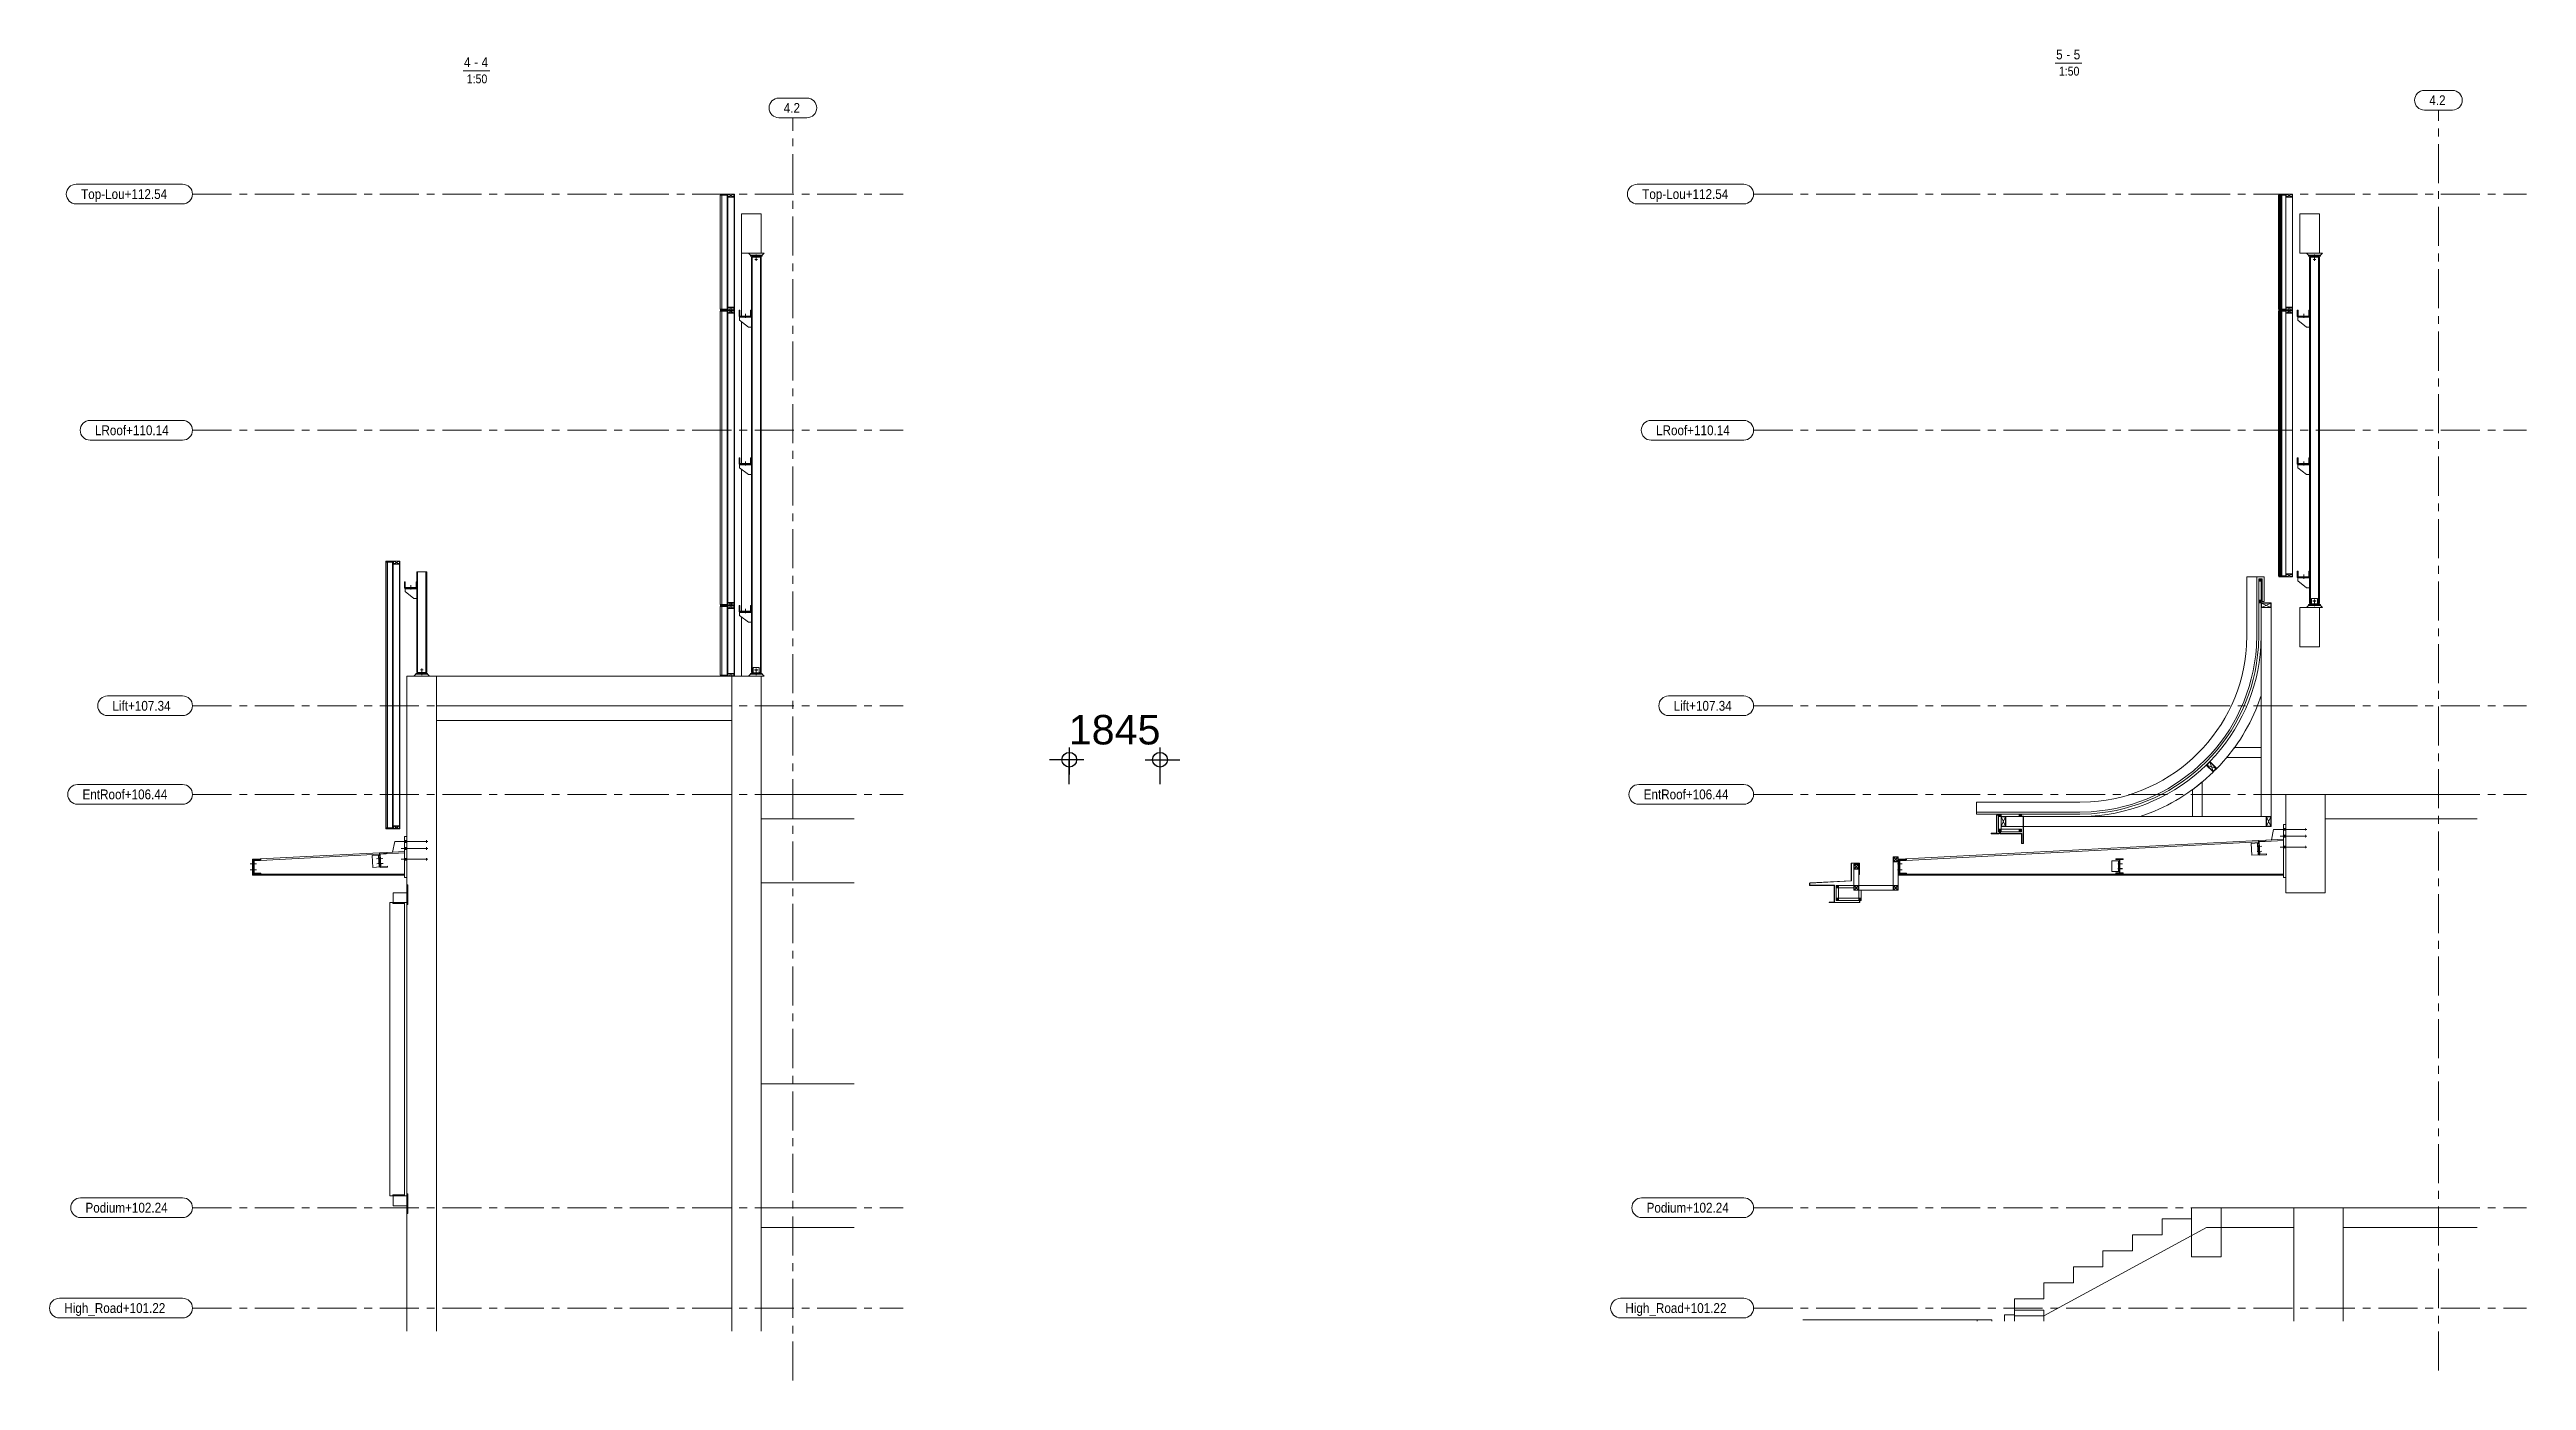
# Model space of a CAD drawing. Header units: millimetres. Extents: x -220592 to 404889, y -217665 to 38245.
# Drawn here: x 1183 to 1233.4, y -542.3 to -515.2 of the extents above; entities that cross this region are included whole.
import ezdxf

# ---------------------------------------------------------------- set-up
doc = ezdxf.new("R2010")
doc.units = ezdxf.units.MM
doc.linetypes.add('XKITLINE00', pattern=[0])
doc.linetypes.add('XKITLINE02', pattern=[4, 2, -2])
doc.layers.get('Defpoints').update_dxf_attribs({"color": 255})
for name, color, linetype, lineweight in [('Bolt', 7, 'Continuous', 0), ('OtherObjectType', 1, 'Continuous', 0), ('Part', 2, 'Continuous', 0), ('S-GRID', 1, 'Continuous', 0)]:
    doc.layers.add(name, color=color, linetype=linetype, lineweight=lineweight)
doc.styles.add('ARIAL', font='arial.ttf')
doc.styles.add('ARIAL_', font='arial.ttf')
doc.dimstyles.new('Copy of Dim-Cen', dxfattribs={"dimtxt": 3, "dimasz": 1, "dimexe": 0, "dimexo": 1, "dimgap": 1.5, "dimtad": 1, "dimdec": 0, "dimlfac": 1000, "dimzin": 1, "dimdsep": 46, "dimtxsty": 'ARIAL', "dimblk": 'CEN1', "dimcen": 0.09, "dimclrd": 1, "dimclre": 49, "dimclrt": 3, "dimadec": 0, "dimazin": 0, "dimtfac": 1, "dimtdec": 0, "dimtix": 1, "dimtofl": 0, "dimtmove": 2, "dimatfit": 3, "dimfxl": 1, "dimtfill": 1, "dimtolj": 1, "dimtzin": 0, "dimarcsym": 1})

msp = doc.modelspace()

# ---------------------------------------------------------------- blocks, each defined once
blk = doc.blocks.new('*A16162')
at = {"layer": 'Part', "linetype": 'XKITLINE00', "lineweight": 0}
blk.add_line((826.510041, 323.506166), (826.510041, 345.906166), dxfattribs=at)
blk = doc.blocks.new('*A16163')
at = {"layer": 'Part', "linetype": 'XKITLINE00', "lineweight": 0}
for p, q in [((823.729067, 346.506166), (823.729036, 346.506166)), ((823.729067, 346.306166), (823.729067, 346.506166)), ((823.729385, 346.506166), (825.210041, 346.506166)), ((823.729385, 346.306166), (823.729385, 346.506166)), ((826.549472, 346.506166), (826.510041, 346.506166)), ((826.549472, 346.506166), (826.549472, 322.906166)), ((823.729036, 322.906166), (823.729067, 322.906166)), ((823.729067, 322.906166), (823.729067, 323.106166)), ((823.729385, 322.906166), (823.729385, 323.106166)), ((823.729385, 322.906166), (825.210041, 322.906166)), ((826.549472, 322.906166), (826.510041, 322.906166))]:
    blk.add_line(p, q, dxfattribs=at)
blk = doc.blocks.new('*A16164')
at = {"layer": 'Part', "linetype": 'XKITLINE00', "lineweight": 0}
for p, q in [((825.210041, 346.306166), (824.019317, 346.306166)), ((825.075051, 346.306166), (825.075051, 323.106166)), ((825.210421, 323.506166), (825.210421, 345.906166)), ((825.210041, 323.106166), (824.019317, 323.106166))]:
    blk.add_line(p, q, dxfattribs=at)
blk = doc.blocks.new('*A16165')
at = {"layer": 'Part', "linetype": 'XKITLINE00', "lineweight": 0}
for p, q in [((823.680591, 346.306166), (824.019317, 346.306166)), ((823.680591, 323.106166), (823.680591, 346.306166)), ((823.975409, 323.106166), (823.975409, 346.306166)), ((824.019317, 346.306166), (824.019317, 323.106166)), ((824.019317, 323.106166), (823.680591, 323.106166))]:
    blk.add_line(p, q, dxfattribs=at)
blk = doc.blocks.new('*A16166')
at = {"layer": 'S-GRID', "linetype": 'XKITLINE00', "lineweight": 0}
for p, q in [((838.440448, 359.394208), (838.440448, 362.025122)), ((838.440448, 356.219208), (838.440448, 357.806708)), ((838.440448, 346.694208), (838.440448, 354.631708)), ((838.440448, 343.519208), (838.440448, 345.106708)), ((838.440448, 333.994208), (838.440448, 341.931708)), ((838.440448, 330.819208), (838.440448, 332.406708)), ((838.440448, 321.294208), (838.440448, 329.231708)), ((838.440448, 318.119208), (838.440448, 319.706708)), ((838.440448, 308.594208), (838.440448, 316.531708)), ((838.440448, 305.419208), (838.440448, 307.006708)), ((838.440448, 295.894208), (838.440448, 303.831708)), ((838.440448, 292.719208), (838.440448, 294.306708)), ((838.440448, 283.194208), (838.440448, 291.131708)), ((838.440448, 280.019208), (838.440448, 281.606708)), ((838.440448, 270.494208), (838.440448, 278.431708)), ((838.440448, 267.319208), (838.440448, 268.906708)), ((838.440448, 257.794208), (838.440448, 265.731708)), ((838.440448, 254.619208), (838.440448, 256.206708)), ((838.440448, 245.094208), (838.440448, 253.031708)), ((838.440448, 241.919208), (838.440448, 243.506708)), ((838.440448, 232.394208), (838.440448, 240.331708)), ((838.440448, 229.219208), (838.440448, 230.806708)), ((838.440448, 219.694208), (838.440448, 227.631708)), ((838.440448, 216.519208), (838.440448, 218.106708)), ((838.440448, 206.994208), (838.440448, 214.931708)), ((838.440448, 203.819208), (838.440448, 205.406708)), ((838.440448, 194.294208), (838.440448, 202.231708)), ((838.440448, 191.119208), (838.440448, 192.706708)), ((838.440448, 181.594208), (838.440448, 189.531708)), ((838.440448, 178.419208), (838.440448, 180.006708)), ((838.440448, 168.894208), (838.440448, 176.831708)), ((838.440448, 165.719208), (838.440448, 167.306708)), ((838.440448, 156.194208), (838.440448, 164.131708)), ((838.440448, 153.019208), (838.440448, 154.606708)), ((838.440448, 143.494208), (838.440448, 151.431708)), ((838.440448, 140.319208), (838.440448, 141.906708)), ((838.440448, 130.794208), (838.440448, 138.731708)), ((838.440448, 127.619208), (838.440448, 129.206708)), ((838.440448, 118.094208), (838.440448, 126.031708)), ((838.440448, 114.919208), (838.440448, 116.506708)), ((838.440448, 105.394208), (838.440448, 113.331708))]:
    blk.add_line(p, q, dxfattribs=at)
at = {"layer": 'S-GRID', "style": 'ARIAL', "width": 0.85}
blk.add_text('4.2', height=2, dxfattribs=at).set_placement((836.586444, 363.025122))
blk = doc.blocks.new('*A16167')
at = {"layer": 'Part', "linetype": 'XKITLINE00', "lineweight": 0}
for p, q in [((832.000623, 219.506166), (832.000623, 224.506166)), ((832.000623, 224.506166), (850.891155, 224.506166)), ((850.891155, 219.506166), (832.000623, 219.506166))]:
    blk.add_line(p, q, dxfattribs=at)
blk = doc.blocks.new('*A16168')
at = {"layer": 'Part', "linetype": 'XKITLINE00', "lineweight": 0}
for p, q in [((760.000448, 248.506166), (823.729067, 248.506166)), ((760.000448, 115.394208), (760.000448, 248.506166)), ((766.000448, 115.394208), (766.000448, 248.506166)), ((826.00062, 248.506166), (826.00045, 140.506166)), ((826.00062, 248.506166), (832.00062, 248.506166)), ((832.00045, 140.506166), (832.00062, 248.506166)), ((826.00045, 140.506166), (826.00045, 115.394208)), ((832.00045, 115.394208), (832.00045, 140.506166))]:
    blk.add_line(p, q, dxfattribs=at)
blk = doc.blocks.new('*A16169')
at = {"layer": 'Part', "linetype": 'XKITLINE00', "lineweight": 0}
for p, q in [((728.808448, 211.306213), (754.395709, 212.647184)), ((728.938448, 211.012614), (754.41141, 212.347595)), ((754.541232, 212.354399), (759.500417, 212.614299)), ((755.893653, 212.725688), (759.500417, 212.914711))]:
    blk.add_line(p, q, dxfattribs=at)
blk = doc.blocks.new('*A16170')
at = {"layer": 'Part', "linetype": 'XKITLINE00', "lineweight": 0}
for p, q in [((728.808448, 208.106213), (728.808448, 208.306213)), ((728.808448, 208.106213), (759.500417, 208.106213)), ((730.308448, 208.306213), (759.500417, 208.306213))]:
    blk.add_line(p, q, dxfattribs=at)
blk = doc.blocks.new('*A16171')
at = {"layer": 'Part', "linetype": 'XKITLINE00', "lineweight": 0}
for p, q in [((759.500448, 202.506166), (756.500448, 202.506166)), ((756.500448, 202.506166), (756.500448, 142.906166)), ((759.500448, 142.906166), (759.500448, 202.506166)), ((756.500448, 142.906166), (759.500448, 142.906166))]:
    blk.add_line(p, q, dxfattribs=at)
blk = doc.blocks.new('*A16172')
at = {"layer": 'Part', "linetype": 'XKITLINE00', "lineweight": 0}
for p, q in [((755.680391, 271.726166), (756.019117, 271.726166)), ((755.680391, 217.706166), (755.680391, 271.726166)), ((755.975209, 217.706166), (755.975209, 271.726166)), ((756.019117, 271.726166), (756.019117, 217.706166)), ((756.019117, 217.706166), (755.680391, 217.706166))]:
    blk.add_line(p, q, dxfattribs=at)
blk = doc.blocks.new('*A16173')
at = {"layer": 'Part', "linetype": 'XKITLINE00', "lineweight": 0}
for p, q in [((756.019117, 271.726166), (757.209841, 271.726166)), ((757.074851, 271.726166), (757.074851, 217.706166)), ((757.210221, 218.106166), (757.210221, 271.326166)), ((756.019117, 217.706166), (757.209841, 217.706166))]:
    blk.add_line(p, q, dxfattribs=at)
blk = doc.blocks.new('*A16174')
at = {"layer": 'Part', "linetype": 'XKITLINE00', "lineweight": 0}
blk.add_line((758.509841, 218.106166), (758.509841, 271.326166), dxfattribs=at)
blk = doc.blocks.new('*A16175')
at = {"layer": 'Part', "linetype": 'XKITLINE00', "lineweight": 0}
for p, q in [((755.728867, 271.926166), (755.728836, 271.926166)), ((755.728867, 271.726166), (755.728867, 271.926166)), ((755.729185, 271.926166), (757.209841, 271.926166)), ((755.729185, 271.726166), (755.729185, 271.926166)), ((758.509841, 271.926166), (758.549272, 271.926166)), ((758.549272, 271.926166), (758.549272, 217.506166)), ((755.728836, 217.506166), (755.728867, 217.506166)), ((755.728867, 217.506166), (755.728867, 217.706166)), ((755.729185, 217.506166), (755.729185, 217.706166)), ((755.729185, 217.506166), (757.209841, 217.506166)), ((758.549272, 217.506166), (758.509841, 217.506166))]:
    blk.add_line(p, q, dxfattribs=at)
blk = doc.blocks.new('*A16176')
at = {"layer": 'Bolt'}
for points in [[(728.61, 210.5), (728.81, 210.5), (728.81, 210.22), (728.61, 210.22)], [(728.61, 209.3), (728.81, 209.3), (728.81, 209.02), (728.61, 209.02)], [(728.81, 210.5), (728.94, 210.5), (728.94, 210.22), (728.81, 210.22)], [(728.81, 209.3), (728.94, 209.3), (728.94, 209.02), (728.81, 209.02)]]:
    blk.add_hatch(color=256, dxfattribs=at).paths.add_polyline_path(points, flags=17)
at = {"layer": 'Bolt', "linetype": 'XKITLINE00', "lineweight": 0}
for p, q in [((729.1, 210.36), (728.14, 210.36)), ((729.1, 209.16), (728.14, 209.16)), ((728.81, 210.5), (728.61, 210.5)), ((728.81, 210.22), (728.61, 210.22)), ((728.81, 209.3), (728.61, 209.3)), ((728.81, 209.02), (728.61, 209.02)), ((728.94, 210.5), (728.81, 210.5)), ((728.94, 210.22), (728.81, 210.22)), ((728.94, 209.3), (728.81, 209.3)), ((728.94, 209.02), (728.81, 209.02))]:
    blk.add_line(p, q, dxfattribs=at)
blk = doc.blocks.new('*A16177')
at = {"layer": 'Bolt'}
for points in [[(728.61, 210.5), (728.81, 210.5), (728.81, 210.22), (728.61, 210.22)], [(728.61, 209.3), (728.81, 209.3), (728.81, 209.02), (728.61, 209.02)], [(728.81, 210.5), (728.94, 210.5), (728.94, 210.22), (728.81, 210.22)], [(728.81, 209.3), (728.94, 209.3), (728.94, 209.02), (728.81, 209.02)]]:
    blk.add_hatch(color=256, dxfattribs=at).paths.add_polyline_path(points, flags=17)
at = {"layer": 'Bolt', "linetype": 'XKITLINE00', "lineweight": 0}
for p, q in [((728.45, 210.36), (729.41, 210.36)), ((728.45, 209.16), (729.41, 209.16)), ((728.61, 210.5), (728.81, 210.5)), ((728.61, 210.22), (728.81, 210.22)), ((728.61, 209.3), (728.81, 209.3)), ((728.61, 209.02), (728.81, 209.02)), ((728.81, 210.5), (728.94, 210.5)), ((728.81, 210.22), (728.94, 210.22)), ((728.81, 209.3), (728.94, 209.3)), ((728.81, 209.02), (728.94, 209.02))]:
    blk.add_line(p, q, dxfattribs=at)
blk = doc.blocks.new('*A16178')
at = {"layer": 'Part', "linetype": 'XKITLINE00', "lineweight": 0}
for p, q in [((728.608448, 211.306213), (728.608448, 208.106213)), ((728.608448, 211.306213), (728.808448, 211.306213)), ((728.608448, 210.805801), (728.808448, 210.805801)), ((728.608448, 208.706213), (728.808448, 208.706213)), ((728.608448, 208.106213), (728.808448, 208.106213)), ((728.808448, 208.106213), (728.808448, 208.306213))]:
    blk.add_line(p, q, dxfattribs=at)
blk = doc.blocks.new('*A16179')
at = {"layer": 'Part', "linetype": 'XKITLINE00', "lineweight": 0}
for p, q in [((730.308448, 211.306213), (728.808448, 211.306213)), ((728.808448, 211.306213), (728.808448, 208.306213)), ((728.808448, 208.306213), (730.308448, 208.306213)), ((728.938448, 208.506213), (728.938448, 211.106213)), ((728.938448, 211.106213), (730.308448, 211.106213)), ((730.308448, 208.506213), (728.938448, 208.506213)), ((730.308448, 211.106213), (730.308448, 211.306213)), ((730.308448, 208.306213), (730.308448, 208.506213))]:
    blk.add_line(p, q, dxfattribs=at)
blk = doc.blocks.new('*A16180')
at = {"layer": 'Bolt'}
for points in [[(728.61, 210.5), (728.81, 210.5), (728.81, 210.22), (728.61, 210.22)], [(728.61, 209.3), (728.81, 209.3), (728.81, 209.02), (728.61, 209.02)], [(728.81, 210.5), (728.94, 210.5), (728.94, 210.22), (728.81, 210.22)], [(728.81, 209.3), (728.94, 209.3), (728.94, 209.02), (728.81, 209.02)]]:
    blk.add_hatch(color=256, dxfattribs=at).paths.add_polyline_path(points, flags=17)
at = {"layer": 'Bolt', "linetype": 'XKITLINE00', "lineweight": 0}
for p, q in [((728.45, 210.36), (729.41, 210.36)), ((728.45, 209.16), (729.41, 209.16)), ((728.61, 210.5), (728.81, 210.5)), ((728.61, 210.22), (728.81, 210.22)), ((728.61, 209.3), (728.81, 209.3)), ((728.61, 209.02), (728.81, 209.02)), ((728.81, 210.5), (728.94, 210.5)), ((728.81, 210.22), (728.94, 210.22)), ((728.81, 209.3), (728.94, 209.3)), ((728.81, 209.02), (728.94, 209.02))]:
    blk.add_line(p, q, dxfattribs=at)
blk = doc.blocks.new('*A16181')
at = {"layer": 'Bolt', "linetype": 'XKITLINE02', "lineweight": 0}
for p, q in [((764.211617, 214.914899), (758.800417, 214.914899)), ((764.211617, 213.514899), (758.800417, 213.514899)), ((760.000417, 215.104899), (759.500417, 215.104899)), ((760.000417, 214.724899), (759.500417, 214.724899)), ((760.000417, 213.704899), (759.500417, 213.704899)), ((760.000417, 213.324899), (759.500417, 213.324899)), ((760.000417, 211.504899), (759.500417, 211.504899)), ((764.000417, 215.104899), (763.880417, 215.104899)), ((764.000417, 214.724899), (763.880417, 214.724899)), ((764.000417, 213.704899), (763.880417, 213.704899)), ((764.000417, 213.324899), (763.880417, 213.324899)), ((764.000417, 211.504899), (763.880417, 211.504899)), ((764.211617, 211.314899), (758.800417, 211.314899)), ((760.000417, 211.124899), (759.500417, 211.124899)), ((764.000417, 211.124899), (763.880417, 211.124899))]:
    blk.add_line(p, q, dxfattribs=at)
blk = doc.blocks.new('*A16182')
at = {"layer": 'Part', "linetype": 'XKITLINE00', "lineweight": 0}
for p, q in [((759.500417, 207.606299), (759.500417, 215.914899)), ((759.500417, 215.914899), (760.000417, 215.914899)), ((759.500417, 207.606299), (760.000417, 207.606299))]:
    blk.add_line(p, q, dxfattribs=at)
blk = doc.blocks.new('*A16183')
at = {"layer": 'Bolt'}
for points in [[(754.47, 211.3), (754.29, 211.29), (754.27, 211.59), (754.45, 211.6)], [(754.6, 211.31), (754.47, 211.3), (754.45, 211.6), (754.58, 211.61)], [(754.52, 210.3), (754.34, 210.29), (754.32, 210.59), (754.5, 210.6)], [(754.65, 210.31), (754.52, 210.3), (754.5, 210.6), (754.63, 210.61)]]:
    blk.add_hatch(color=256, dxfattribs=at).paths.add_polyline_path(points, flags=17)
at = {"layer": 'Bolt', "linetype": 'XKITLINE00', "lineweight": 0}
for p, q in [((754.75, 211.46), (753.79, 211.41)), ((754.45, 211.6), (754.27, 211.59)), ((754.58, 211.61), (754.45, 211.6)), ((754.8, 210.47), (753.84, 210.42)), ((754.47, 211.3), (754.29, 211.29)), ((754.5, 210.6), (754.32, 210.59)), ((754.52, 210.3), (754.34, 210.29)), ((754.6, 211.31), (754.47, 211.3)), ((754.63, 210.61), (754.5, 210.6)), ((754.65, 210.31), (754.52, 210.3))]:
    blk.add_line(p, q, dxfattribs=at)
blk = doc.blocks.new('*A16184')
at = {"layer": 'Bolt'}
for points in [[(760, 214.72), (759.5, 214.72), (759.5, 215.1), (760, 215.1)], [(760, 213.32), (759.5, 213.32), (759.5, 213.7), (760, 213.7)], [(760, 211.12), (759.5, 211.12), (759.5, 211.5), (760, 211.5)], [(764, 214.72), (763.88, 214.72), (763.88, 215.1), (764, 215.1)], [(764, 213.32), (763.88, 213.32), (763.88, 213.7), (764, 213.7)], [(764, 211.12), (763.88, 211.12), (763.88, 211.5), (764, 211.5)]]:
    blk.add_hatch(color=256, dxfattribs=at).paths.add_polyline_path(points, flags=17)
at = {"layer": 'Bolt', "linetype": 'XKITLINE00', "lineweight": 0}
for p, q in [((764.21, 214.91), (758.8, 214.91)), ((764.21, 213.51), (758.8, 213.51)), ((760, 215.1), (759.5, 215.1)), ((760, 214.72), (759.5, 214.72)), ((760, 213.7), (759.5, 213.7)), ((760, 213.32), (759.5, 213.32)), ((760, 211.5), (759.5, 211.5)), ((764, 215.1), (763.88, 215.1)), ((764, 214.72), (763.88, 214.72)), ((764, 213.7), (763.88, 213.7)), ((764, 213.32), (763.88, 213.32)), ((764, 211.5), (763.88, 211.5)), ((764.21, 211.31), (758.8, 211.31)), ((760, 211.12), (759.5, 211.12)), ((764, 211.12), (763.88, 211.12))]:
    blk.add_line(p, q, dxfattribs=at)
at = {"layer": 'Bolt', "linetype": 'XKITLINE02', "lineweight": 0}
for p, q in [((764.21, 214.91), (758.8, 214.91)), ((764.21, 213.51), (758.8, 213.51)), ((760, 215.1), (759.5, 215.1)), ((760, 214.72), (759.5, 214.72)), ((760, 213.7), (759.5, 213.7)), ((760, 213.32), (759.5, 213.32)), ((760, 211.5), (759.5, 211.5)), ((764, 215.1), (763.88, 215.1)), ((764, 214.72), (763.88, 214.72)), ((764, 213.7), (763.88, 213.7)), ((764, 213.32), (763.88, 213.32)), ((764, 211.5), (763.88, 211.5)), ((764.21, 211.31), (758.8, 211.31)), ((760, 211.12), (759.5, 211.12)), ((764, 211.12), (763.88, 211.12))]:
    blk.add_line(p, q, dxfattribs=at)
blk = doc.blocks.new('*A16185')
at = {"layer": 'Bolt', "linetype": 'XKITLINE02', "lineweight": 0}
for p, q in [((754.120935, 211.431313), (755.078039, 211.481138)), ((754.271323, 211.589345), (754.45108, 211.598703)), ((754.45106, 211.598702), (754.580884, 211.60546)), ((754.172923, 210.432665), (755.130027, 210.48249)), ((754.286919, 211.289751), (754.466676, 211.299109)), ((754.32331, 210.590697), (754.503067, 210.600055)), ((754.338906, 210.291103), (754.518663, 210.300461)), ((754.466656, 211.299107), (754.59648, 211.305866)), ((754.503047, 210.600054), (754.632871, 210.606812)), ((754.518643, 210.30046), (754.648467, 210.307218))]:
    blk.add_line(p, q, dxfattribs=at)
blk = doc.blocks.new('*A16186')
at = {"layer": 'Part', "linetype": 'XKITLINE00', "lineweight": 0}
for p, q in [((757.047991, 212.786274), (757.500417, 214.9148)), ((757.500417, 214.9148), (759.500417, 214.9148))]:
    blk.add_line(p, q, dxfattribs=at)
blk = doc.blocks.new('*A16187')
at = {"layer": 'Part', "linetype": 'XKITLINE00', "lineweight": 0}
for p, q in [((754.421894, 212.147928), (752.92395, 212.069425)), ((752.92395, 212.069425), (753.049556, 209.672714)), ((754.367747, 209.741797), (754.242141, 212.138508)), ((753.049556, 209.672714), (754.5475, 209.751217))]:
    blk.add_line(p, q, dxfattribs=at)
blk = doc.blocks.new('*A16188')
at = {"layer": 'Part', "linetype": 'XKITLINE00', "lineweight": 0}
for p, q in [((757.209841, 217.506166), (757.209841, 218.106166)), ((758.509841, 218.106166), (757.209841, 218.106166)), ((757.209841, 217.506166), (758.509841, 217.506166)), ((757.249841, 217.546166), (758.469841, 218.066166)), ((757.249841, 218.066166), (758.469841, 217.546166)), ((757.249841, 217.546166), (757.249841, 218.066166)), ((757.249841, 218.066166), (758.469841, 218.066166)), ((758.469841, 217.546166), (757.249841, 217.546166)), ((758.469841, 218.066166), (758.469841, 217.546166)), ((758.509841, 217.506166), (758.509841, 218.106166))]:
    blk.add_line(p, q, dxfattribs=at)
blk = doc.blocks.new('*A16189')
at = {"layer": 'Part', "linetype": 'XKITLINE00', "lineweight": 0}
for p, q in [((754.395692, 212.647506), (755.893636, 212.72601)), ((754.395692, 212.647506), (754.5527, 209.651617)), ((754.535981, 212.454584), (755.904104, 212.526284)), ((754.672055, 209.858147), (754.535981, 212.454584)), ((755.904104, 212.526284), (755.893636, 212.72601)), ((754.5527, 209.651617), (756.050644, 209.730121)), ((756.040177, 209.929847), (754.672055, 209.858147)), ((756.050644, 209.730121), (756.040177, 209.929847))]:
    blk.add_line(p, q, dxfattribs=at)
blk = doc.blocks.new('*A16190')
at = {"layer": 'Part', "linetype": 'XKITLINE00', "lineweight": 0}
for p, q in [((757.100448, 202.306166), (757.100448, 202.506166)), ((757.100448, 202.506166), (759.500448, 202.506166)), ((757.100448, 202.306166), (759.500448, 202.306166)), ((759.500448, 202.306166), (759.500448, 202.506166))]:
    blk.add_line(p, q, dxfattribs=at)
blk = doc.blocks.new('*A16191')
at = {"layer": 'Part', "linetype": 'XKITLINE00', "lineweight": 0}
for p, q in [((760.200418, 206.106166), (760.000418, 206.106166)), ((760.000418, 206.106166), (760.000418, 202.106166)), ((760.000418, 202.106166), (760.200418, 202.106166)), ((760.200418, 202.106166), (760.200418, 206.106166))]:
    blk.add_line(p, q, dxfattribs=at)
blk = doc.blocks.new('*A16192')
at = {"layer": 'Part', "linetype": 'XKITLINE00', "lineweight": 0}
for p, q in [((760.000418, 204.506166), (757.200448, 204.506166)), ((757.200448, 204.506166), (757.200448, 202.506166)), ((759.500448, 202.506166), (760.000418, 202.506166))]:
    blk.add_line(p, q, dxfattribs=at)
blk = doc.blocks.new('*A16193')
at = {"layer": 'Part', "linetype": 'XKITLINE00', "lineweight": 0}
for p, q in [((762.00232, 267.726166), (762.00232, 269.726166)), ((764.00232, 269.726166), (762.00232, 269.726166)), ((762.16232, 249.306166), (762.16232, 269.726166)), ((763.84232, 249.306166), (763.84232, 269.726166)), ((764.00232, 249.306166), (764.00232, 269.726166)), ((762.00232, 249.306166), (762.00232, 266.426166)), ((762.00232, 249.306166), (764.00232, 249.306166))]:
    blk.add_line(p, q, dxfattribs=at)
blk = doc.blocks.new('*A16194')
at = {"layer": 'Part', "linetype": 'XKITLINE00', "lineweight": 0}
for p, q in [((764.20232, 249.106166), (761.80232, 249.106166)), ((761.80232, 249.106166), (761.80232, 248.906166)), ((764.20232, 248.906166), (761.80232, 248.906166)), ((764.20232, 249.106166), (764.20232, 248.906166))]:
    blk.add_line(p, q, dxfattribs=at)
blk = doc.blocks.new('*A16195')
at = {"layer": 'Part', "linetype": 'XKITLINE00', "lineweight": 0}
for p, q in [((761.80232, 248.906166), (761.40232, 248.506166)), ((764.20232, 248.906166), (761.80232, 248.906166)), ((764.60232, 248.506166), (764.20232, 248.906166))]:
    blk.add_line(p, q, dxfattribs=at)
blk = doc.blocks.new('*A16196')
at = {"layer": 'Part', "linetype": 'XKITLINE00', "lineweight": 0}
for p, q in [((762.40232, 249.106166), (762.40232, 249.306166)), ((763.60232, 249.106166), (763.60232, 249.306166))]:
    blk.add_line(p, q, dxfattribs=at)
blk = doc.blocks.new('*A16197')
at = {"layer": 'Bolt'}
blk.add_hatch(color=256, dxfattribs=at).paths.add_polyline_path([(762.86, 249.82), (762.87, 249.83), (762.87, 249.85), (762.87, 249.86), (762.88, 249.87), (762.89, 249.88), (762.89, 249.89), (762.9, 249.91), (762.91, 249.91), (762.92, 249.92), (762.94, 249.93), (762.95, 249.94), (762.96, 249.94), (762.98, 249.94), (762.99, 249.95), (763, 249.95), (763.02, 249.95), (763.03, 249.94), (763.04, 249.94), (763.06, 249.94), (763.07, 249.93), (763.08, 249.92), (763.09, 249.91), (763.1, 249.91), (763.11, 249.89), (763.12, 249.88), (763.13, 249.87), (763.13, 249.86), (763.14, 249.85), (763.14, 249.83), (763.14, 249.82), (763.14, 249.81), (763.14, 249.79), (763.14, 249.78), (763.14, 249.77), (763.13, 249.75), (763.13, 249.74), (763.12, 249.73), (763.11, 249.72), (763.1, 249.71), (763.09, 249.7), (763.08, 249.69), (763.07, 249.68), (763.06, 249.68), (763.04, 249.67), (763.03, 249.67), (763.02, 249.67), (763, 249.67), (762.99, 249.67), (762.98, 249.67), (762.96, 249.67), (762.95, 249.68), (762.94, 249.68), (762.92, 249.69), (762.91, 249.7), (762.9, 249.71), (762.89, 249.72), (762.89, 249.73), (762.88, 249.74), (762.87, 249.75), (762.87, 249.77), (762.87, 249.78), (762.86, 249.79), (762.86, 249.81)], flags=17)
at = {"layer": 'Bolt', "linetype": 'XKITLINE00', "lineweight": 0}
for p, q in [((763.28, 249.81), (762.72, 249.81)), ((763, 249.53), (763, 250.09))]:
    blk.add_line(p, q, dxfattribs=at)
blk = doc.blocks.new('*A16198')
at = {"layer": 'Bolt'}
blk.add_hatch(color=256, dxfattribs=at).paths.add_polyline_path([(762.56, 248.91), (762.56, 249.11), (763.44, 249.11), (763.44, 248.91)], flags=17)
at = {"layer": 'Bolt', "linetype": 'XKITLINE00', "lineweight": 0}
for p, q in [((762.56, 248.91), (762.56, 249.11)), ((763, 248.75), (763, 249.61)), ((763.44, 248.91), (763.44, 249.11))]:
    blk.add_line(p, q, dxfattribs=at)
at = {"layer": 'Bolt', "linetype": 'XKITLINE02', "lineweight": 0}
for p, q in [((762.56, 248.91), (762.56, 249.11)), ((763, 248.75), (763, 249.61)), ((763.44, 248.91), (763.44, 249.11))]:
    blk.add_line(p, q, dxfattribs=at)
blk = doc.blocks.new('*A16199')
at = {"layer": 'Part', "linetype": 'XKITLINE00', "lineweight": 0}
for p, q in [((826.00062, 242.506166), (766.000449, 242.506166)), ((766.000449, 242.506166), (766.000449, 239.506166)), ((826.00062, 239.506166), (826.00062, 242.506166)), ((766.000449, 239.506166), (826.00062, 239.506166))]:
    blk.add_line(p, q, dxfattribs=at)
blk = doc.blocks.new('*A16200')
at = {"layer": 'Part', "linetype": 'XKITLINE00', "lineweight": 0}
for p, q in [((823.729067, 262.906166), (823.729036, 262.906166)), ((823.729067, 262.706166), (823.729067, 262.906166)), ((823.729385, 262.906166), (825.210041, 262.906166)), ((823.729385, 262.706166), (823.729385, 262.906166)), ((826.549472, 262.906166), (826.510041, 262.906166)), ((826.549472, 248.506166), (826.549472, 262.906166)), ((823.729036, 248.506166), (823.729067, 248.506166)), ((823.729067, 248.506166), (823.729067, 248.706166)), ((823.729385, 248.506166), (823.729385, 248.706166)), ((823.729385, 248.506166), (825.210041, 248.506166))]:
    blk.add_line(p, q, dxfattribs=at)
blk = doc.blocks.new('*A16201')
at = {"layer": 'Part', "linetype": 'XKITLINE00', "lineweight": 0}
blk.add_line((826.510041, 249.106166), (826.510041, 262.306166), dxfattribs=at)
blk = doc.blocks.new('*A16202')
at = {"layer": 'Bolt'}
blk.add_hatch(color=256, dxfattribs=at).paths.add_polyline_path([(830.7, 249.94), (830.75, 249.95), (831.25, 249.95), (831.3, 249.94), (831.35, 249.91), (831.38, 249.86), (831.39, 249.81), (831.38, 249.75), (831.35, 249.71), (831.3, 249.68), (831.25, 249.67), (830.75, 249.67), (830.7, 249.68), (830.65, 249.71), (830.62, 249.75), (830.61, 249.81), (830.62, 249.86), (830.65, 249.91)], flags=17)
at = {"layer": 'Bolt', "linetype": 'XKITLINE00', "lineweight": 0}
for p, q in [((830.72, 249.81), (831.28, 249.81)), ((831, 249.53), (831, 250.09))]:
    blk.add_line(p, q, dxfattribs=at)
blk = doc.blocks.new('*A16203')
at = {"layer": 'Bolt'}
blk.add_hatch(color=256, dxfattribs=at).paths.add_polyline_path([(831.44, 249.11), (831.44, 248.91), (830.56, 248.91), (830.56, 249.11)], flags=17)
at = {"layer": 'Bolt', "linetype": 'XKITLINE00', "lineweight": 0}
for p, q in [((830.56, 248.91), (830.56, 249.11)), ((831, 248.75), (831, 249.61)), ((831.44, 248.91), (831.44, 249.11))]:
    blk.add_line(p, q, dxfattribs=at)
at = {"layer": 'Bolt', "linetype": 'XKITLINE02', "lineweight": 0}
for p, q in [((830.56, 248.91), (830.56, 249.11)), ((831, 248.75), (831, 249.61)), ((831.44, 248.91), (831.44, 249.11))]:
    blk.add_line(p, q, dxfattribs=at)
blk = doc.blocks.new('*A16204')
at = {"layer": 'Part', "linetype": 'XKITLINE00', "lineweight": 0}
for p, q in [((831.600576, 250.306166), (830.400576, 250.306166)), ((830.400576, 250.306166), (830.400576, 249.106166)), ((831.600576, 249.206166), (830.400576, 249.206166)), ((831.600576, 249.106166), (831.600576, 250.306166))]:
    blk.add_line(p, q, dxfattribs=at)
blk = doc.blocks.new('*A16205')
at = {"layer": 'Part', "linetype": 'XKITLINE00', "lineweight": 0}
for p, q in [((829.800576, 248.906166), (829.400576, 248.506166)), ((832.200576, 248.906166), (829.800576, 248.906166)), ((832.00062, 248.506166), (832.600576, 248.506166)), ((832.600576, 248.506166), (832.200576, 248.906166))]:
    blk.add_line(p, q, dxfattribs=at)
blk = doc.blocks.new('*A16206')
at = {"layer": 'Part', "linetype": 'XKITLINE00', "lineweight": 0}
for p, q in [((829.800576, 249.106166), (832.200576, 249.106166)), ((829.800576, 249.106166), (829.800576, 248.906166)), ((829.800576, 248.906166), (832.200576, 248.906166)), ((832.200576, 249.106166), (832.200576, 248.906166))]:
    blk.add_line(p, q, dxfattribs=at)
blk = doc.blocks.new('*A16207')
at = {"layer": 'Part', "linetype": 'XKITLINE00', "lineweight": 0}
for p, q in [((825.210041, 248.506166), (825.210041, 249.106166)), ((826.510041, 249.106166), (825.210041, 249.106166)), ((825.210041, 248.506166), (826.510041, 248.506166)), ((825.250041, 248.546166), (826.470041, 249.066166)), ((825.250041, 249.066166), (826.470041, 248.546166)), ((825.250041, 248.546166), (825.250041, 249.066166)), ((825.250041, 249.066166), (826.470041, 249.066166)), ((826.470041, 248.546166), (825.250041, 248.546166)), ((826.470041, 249.066166), (826.470041, 248.546166)), ((826.510041, 248.506166), (826.510041, 249.106166))]:
    blk.add_line(p, q, dxfattribs=at)
blk = doc.blocks.new('*A16208')
at = {"layer": 'Part', "linetype": 'XKITLINE00', "lineweight": 0}
for p, q in [((825.210041, 262.706166), (824.019317, 262.706166)), ((825.075051, 262.706166), (825.075051, 248.706166)), ((825.210421, 249.106166), (825.210421, 262.306166)), ((825.210041, 248.706166), (824.019317, 248.706166))]:
    blk.add_line(p, q, dxfattribs=at)
blk = doc.blocks.new('*A16209')
at = {"layer": 'Part', "linetype": 'XKITLINE00', "lineweight": 0}
for p, q in [((823.680591, 262.706166), (824.019317, 262.706166)), ((823.680591, 248.706166), (823.680591, 262.706166)), ((823.975409, 248.706166), (823.975409, 262.706166)), ((824.019317, 262.706166), (824.019317, 248.706166)), ((824.019317, 248.706166), (823.680591, 248.706166))]:
    blk.add_line(p, q, dxfattribs=at)
blk = doc.blocks.new('*A16210')
at = {"layer": 'Part', "linetype": 'XKITLINE00', "lineweight": 0}
for p, q in [((832.000576, 333.706166), (830.000576, 333.706166)), ((830.000576, 322.906166), (830.000576, 333.706166)), ((830.160576, 249.306166), (830.160576, 333.706166)), ((831.840576, 249.306166), (831.840576, 333.706166)), ((832.000576, 249.306166), (832.000576, 333.706166)), ((830.000576, 292.906166), (830.000576, 321.606166)), ((830.000576, 262.906166), (830.000576, 291.606166)), ((830.000576, 249.306166), (830.000576, 261.606166)), ((830.400576, 249.306166), (830.000576, 249.306166)), ((832.000576, 249.306166), (831.600576, 249.306166))]:
    blk.add_line(p, q, dxfattribs=at)
blk = doc.blocks.new('*A16211')
at = {"layer": 'Part', "linetype": 'XKITLINE00', "lineweight": 0}
for p, q in [((828.000501, 321.726166), (828.000501, 334.506166)), ((832.000501, 333.706166), (832.000501, 333.906166)), ((828.000501, 291.726166), (828.000501, 320.57511)), ((828.000501, 261.726166), (828.000501, 290.57511)), ((828.000501, 248.506166), (828.000501, 260.57511)), ((832.000501, 249.106166), (832.000501, 249.306166))]:
    blk.add_line(p, q, dxfattribs=at)
blk = doc.blocks.new('*A16212')
at = {"layer": 'Part', "linetype": 'XKITLINE00', "lineweight": 0}
blk.add_line((832.000619, 206.506166), (850.891155, 206.506166), dxfattribs=at)
blk = doc.blocks.new('*A16213')
at = {"layer": 'S-GRID', "linetype": 'XKITLINE00', "lineweight": 0}
for p, q in [((716.401428, 298.506166), (724.338928, 298.506166)), ((725.926428, 298.506166), (727.513928, 298.506166)), ((729.101428, 298.506166), (737.038928, 298.506166)), ((738.626428, 298.506166), (740.213928, 298.506166)), ((741.801428, 298.506166), (749.738928, 298.506166)), ((751.326428, 298.506166), (752.913928, 298.506166)), ((754.501428, 298.506166), (762.438928, 298.506166)), ((764.026428, 298.506166), (765.613928, 298.506166)), ((767.201428, 298.506166), (775.138928, 298.506166)), ((776.726428, 298.506166), (778.313928, 298.506166)), ((779.901428, 298.506166), (787.838928, 298.506166)), ((789.426428, 298.506166), (791.013928, 298.506166)), ((792.601428, 298.506166), (800.538928, 298.506166)), ((802.126428, 298.506166), (803.713928, 298.506166)), ((805.301428, 298.506166), (813.238928, 298.506166)), ((814.826428, 298.506166), (816.413928, 298.506166)), ((818.001428, 298.506166), (825.938928, 298.506166)), ((827.526428, 298.506166), (829.113928, 298.506166)), ((830.701428, 298.506166), (838.638928, 298.506166)), ((840.226428, 298.506166), (841.813928, 298.506166)), ((843.401428, 298.506166), (851.338928, 298.506166)), ((852.926428, 298.506166), (854.513928, 298.506166)), ((856.101428, 298.506166), (860.891155, 298.506166))]:
    blk.add_line(p, q, dxfattribs=at)
at = {"layer": 'S-GRID', "style": 'ARIAL', "width": 0.85}
blk.add_text('LRoof+110.14', height=2, dxfattribs=at).set_placement((696.56842, 297.506166))
blk = doc.blocks.new('*A16214')
at = {"layer": 'S-GRID', "linetype": 'XKITLINE00', "lineweight": 0}
for p, q in [((695.56842, 300.506166), (714.401428, 300.506166)), ((695.56842, 296.506166), (714.401428, 296.506166))]:
    blk.add_line(p, q, dxfattribs=at)
for centre, start, end in [((695.56842, 298.506166), 90, 270), ((714.401428, 298.506166), 270, 90)]:
    blk.add_arc(centre, 2, start, end, dxfattribs=at)
blk = doc.blocks.new('*A16215')
at = {"layer": 'Part', "linetype": 'XKITLINE00', "lineweight": 0}
for p, q in [((759.502334, 266.426166), (759.502334, 267.726166)), ((759.502334, 267.726166), (759.662334, 267.726166)), ((759.662334, 267.726166), (759.662334, 266.546166)), ((761.842334, 267.726166), (762.002334, 267.726166)), ((761.842334, 266.546166), (761.842334, 267.726166)), ((762.002334, 267.726166), (762.002334, 266.426166)), ((762.002334, 266.426166), (759.502334, 266.426166)), ((759.662334, 266.546166), (761.842334, 266.546166))]:
    blk.add_line(p, q, dxfattribs=at)
blk = doc.blocks.new('*A16216')
at = {"layer": 'Part', "linetype": 'XKITLINE00', "lineweight": 0}
for p, q in [((759.602334, 266.306166), (759.602334, 266.426166)), ((762.002334, 266.306166), (759.602334, 266.306166)), ((762.002334, 266.426166), (762.002334, 266.306166))]:
    blk.add_line(p, q, dxfattribs=at)
blk = doc.blocks.new('*A16217')
at = {"layer": 'Part', "linetype": 'XKITLINE00', "lineweight": 0}
for p, q in [((759.602334, 265.706166), (759.602334, 266.306166)), ((761.402334, 264.306166), (759.602334, 265.706166)), ((762.002334, 264.306166), (761.402334, 264.306166))]:
    blk.add_line(p, q, dxfattribs=at)
blk = doc.blocks.new('*A16218')
at = {"layer": 'Bolt'}
for points in [[(761.24, 266.43), (761.24, 266.31), (760.36, 266.31), (760.36, 266.43)], [(761.24, 266.43), (761.24, 266.31), (760.36, 266.31), (760.36, 266.43)], [(760.94, 266.55), (760.94, 266.43), (760.66, 266.43), (760.66, 266.55)], [(760.94, 266.55), (760.94, 266.43), (760.66, 266.43), (760.66, 266.55)]]:
    blk.add_hatch(color=256, dxfattribs=at).paths.add_polyline_path(points, flags=17)
at = {"layer": 'Bolt', "linetype": 'XKITLINE00', "lineweight": 0}
for p, q in [((760.8, 266.15), (760.8, 267.01)), ((760.8, 266.15), (760.8, 267.01)), ((760.36, 266.31), (760.36, 266.43)), ((760.36, 266.31), (760.36, 266.43)), ((760.66, 266.43), (760.66, 266.55)), ((760.66, 266.43), (760.66, 266.55)), ((760.94, 266.43), (760.94, 266.55)), ((760.94, 266.43), (760.94, 266.55)), ((761.24, 266.31), (761.24, 266.43)), ((761.24, 266.31), (761.24, 266.43))]:
    blk.add_line(p, q, dxfattribs=at)
blk = doc.blocks.new('*A16219')
at = {"layer": 'Part', "linetype": 'XKITLINE00', "lineweight": 0}
for p, q in [((757.209841, 271.326166), (757.209841, 271.926166)), ((758.509841, 271.926166), (757.209841, 271.926166)), ((757.249841, 271.366166), (758.469841, 271.886166)), ((757.249841, 271.886166), (758.469841, 271.366166)), ((757.249841, 271.366166), (757.249841, 271.886166)), ((757.249841, 271.886166), (758.469841, 271.886166)), ((758.469841, 271.886166), (758.469841, 271.366166)), ((758.509841, 271.326166), (758.509841, 271.926166)), ((757.209841, 271.326166), (758.509841, 271.326166)), ((758.469841, 271.366166), (757.249841, 271.366166))]:
    blk.add_line(p, q, dxfattribs=at)
blk = doc.blocks.new('*A16220')
at = {"layer": 'Part', "linetype": 'XKITLINE00', "lineweight": 0}
for p, q in [((827.500701, 262.906166), (827.500658, 262.906166)), ((827.500658, 262.906166), (827.660658, 262.906166)), ((827.500658, 261.606166), (827.500658, 262.906166)), ((827.660701, 262.906166), (827.660658, 262.906166)), ((827.660658, 262.906166), (827.660658, 261.726166)), ((829.840701, 262.906166), (829.840658, 262.906166)), ((829.840658, 262.906166), (830.000701, 262.906166)), ((829.840658, 261.726166), (829.840658, 262.906166)), ((830.000658, 261.606166), (830.000658, 262.906166)), ((830.000658, 261.606166), (827.500658, 261.606166)), ((827.660701, 261.726166), (827.660658, 261.726166)), ((827.660658, 261.726166), (829.840658, 261.726166)), ((829.840701, 261.726166), (829.840658, 261.726166)), ((830.000701, 261.606166), (830.000658, 261.606166))]:
    blk.add_line(p, q, dxfattribs=at)
blk = doc.blocks.new('*A16221')
at = {"layer": 'Part', "linetype": 'XKITLINE00', "lineweight": 0}
for p, q in [((827.600572, 261.486166), (827.600572, 261.606166)), ((830.000572, 261.486166), (827.600572, 261.486166)), ((830.000572, 261.606166), (830.000572, 261.486166))]:
    blk.add_line(p, q, dxfattribs=at)
blk = doc.blocks.new('*A16222')
at = {"layer": 'Part', "linetype": 'XKITLINE00', "lineweight": 0}
for p, q in [((827.600572, 260.886166), (827.600572, 261.486166)), ((829.400572, 259.486166), (827.600572, 260.886166)), ((830.000572, 259.486166), (829.400572, 259.486166))]:
    blk.add_line(p, q, dxfattribs=at)
blk = doc.blocks.new('*A16223')
at = {"layer": 'Bolt'}
for points in [[(829.24, 261.61), (829.24, 261.49), (828.36, 261.49), (828.36, 261.61)], [(829.24, 261.61), (829.24, 261.49), (828.36, 261.49), (828.36, 261.61)], [(828.94, 261.73), (828.94, 261.61), (828.66, 261.61), (828.66, 261.73)], [(828.94, 261.73), (828.94, 261.61), (828.66, 261.61), (828.66, 261.73)]]:
    blk.add_hatch(color=256, dxfattribs=at).paths.add_polyline_path(points, flags=17)
at = {"layer": 'Bolt', "linetype": 'XKITLINE00', "lineweight": 0}
for p, q in [((828.8, 261.33), (828.8, 262.19)), ((828.8, 261.33), (828.8, 262.19)), ((828.36, 261.49), (828.36, 261.61)), ((828.36, 261.49), (828.36, 261.61)), ((828.66, 261.61), (828.66, 261.73)), ((828.66, 261.61), (828.66, 261.73)), ((828.94, 261.61), (828.94, 261.73)), ((828.94, 261.61), (828.94, 261.73)), ((829.24, 261.49), (829.24, 261.61)), ((829.24, 261.49), (829.24, 261.61))]:
    blk.add_line(p, q, dxfattribs=at)
blk = doc.blocks.new('*A16224')
at = {"layer": 'Part', "linetype": 'XKITLINE00', "lineweight": 0}
for p, q in [((825.210041, 262.306166), (825.210041, 262.906166)), ((826.510041, 262.906166), (825.210041, 262.906166)), ((825.210041, 262.306166), (826.510041, 262.306166)), ((825.250041, 262.346166), (826.470041, 262.866166)), ((825.250041, 262.866166), (826.470041, 262.346166)), ((825.250041, 262.346166), (825.250041, 262.866166)), ((825.250041, 262.866166), (826.470041, 262.866166)), ((826.470041, 262.346166), (825.250041, 262.346166)), ((826.470041, 262.866166), (826.470041, 262.346166)), ((826.510041, 262.306166), (826.510041, 262.906166))]:
    blk.add_line(p, q, dxfattribs=at)
blk = doc.blocks.new('*A16225')
at = {"layer": 'Part', "linetype": 'XKITLINE00', "lineweight": 0}
for p, q in [((825.210041, 262.906166), (825.210041, 263.506166)), ((826.510041, 263.506166), (825.210041, 263.506166)), ((825.210041, 262.906166), (826.510041, 262.906166)), ((825.250041, 262.946166), (826.470041, 263.466166)), ((825.250041, 263.466166), (826.470041, 262.946166)), ((825.250041, 262.946166), (825.250041, 263.466166)), ((825.250041, 263.466166), (826.470041, 263.466166)), ((826.470041, 262.946166), (825.250041, 262.946166)), ((826.470041, 263.466166), (826.470041, 262.946166)), ((826.510041, 262.906166), (826.510041, 263.506166))]:
    blk.add_line(p, q, dxfattribs=at)
blk = doc.blocks.new('*A16226')
at = {"layer": 'Part', "linetype": 'XKITLINE00', "lineweight": 0}
for p, q in [((827.500701, 322.906166), (827.500658, 322.906166)), ((827.500658, 322.906166), (827.660658, 322.906166)), ((827.500658, 321.606166), (827.500658, 322.906166)), ((827.660701, 322.906166), (827.660658, 322.906166)), ((827.660658, 322.906166), (827.660658, 321.726166)), ((829.840701, 322.906166), (829.840658, 322.906166)), ((829.840658, 322.906166), (830.000701, 322.906166)), ((829.840658, 321.726166), (829.840658, 322.906166)), ((830.000658, 321.606166), (830.000658, 322.906166)), ((830.000658, 321.606166), (827.500658, 321.606166)), ((827.660701, 321.726166), (827.660658, 321.726166)), ((827.660658, 321.726166), (829.840658, 321.726166)), ((829.840701, 321.726166), (829.840658, 321.726166)), ((830.000701, 321.606166), (830.000658, 321.606166))]:
    blk.add_line(p, q, dxfattribs=at)
blk = doc.blocks.new('*A16227')
at = {"layer": 'Part', "linetype": 'XKITLINE00', "lineweight": 0}
for p, q in [((827.500701, 292.906166), (827.500658, 292.906166)), ((827.500658, 292.906166), (827.660658, 292.906166)), ((827.500658, 291.606166), (827.500658, 292.906166)), ((827.660701, 292.906166), (827.660658, 292.906166)), ((827.660658, 292.906166), (827.660658, 291.726166)), ((829.840701, 292.906166), (829.840658, 292.906166)), ((829.840658, 292.906166), (830.000701, 292.906166)), ((829.840658, 291.726166), (829.840658, 292.906166)), ((830.000658, 291.606166), (830.000658, 292.906166)), ((830.000658, 291.606166), (827.500658, 291.606166)), ((827.660701, 291.726166), (827.660658, 291.726166)), ((827.660658, 291.726166), (829.840658, 291.726166)), ((829.840701, 291.726166), (829.840658, 291.726166)), ((830.000701, 291.606166), (830.000658, 291.606166))]:
    blk.add_line(p, q, dxfattribs=at)
blk = doc.blocks.new('*A16228')
at = {"layer": 'Part', "linetype": 'XKITLINE00', "lineweight": 0}
for p, q in [((825.210041, 322.706166), (824.019317, 322.706166)), ((825.075051, 322.706166), (825.075051, 263.106166)), ((825.210421, 263.506166), (825.210421, 322.306166)), ((825.210041, 263.106166), (824.019317, 263.106166))]:
    blk.add_line(p, q, dxfattribs=at)
blk = doc.blocks.new('*A16229')
at = {"layer": 'Part', "linetype": 'XKITLINE00', "lineweight": 0}
for p, q in [((823.680591, 322.706166), (824.019317, 322.706166)), ((823.680591, 263.106166), (823.680591, 322.706166)), ((823.975409, 263.106166), (823.975409, 322.706166)), ((824.019317, 322.706166), (824.019317, 263.106166)), ((824.019317, 263.106166), (823.680591, 263.106166))]:
    blk.add_line(p, q, dxfattribs=at)
blk = doc.blocks.new('*A16230')
at = {"layer": 'Part', "linetype": 'XKITLINE00', "lineweight": 0}
blk.add_line((826.510041, 263.506166), (826.510041, 322.306166), dxfattribs=at)
blk = doc.blocks.new('*A16231')
at = {"layer": 'Part', "linetype": 'XKITLINE00', "lineweight": 0}
for p, q in [((823.730072, 322.706166), (823.730072, 322.906166)), ((823.73039, 322.906166), (825.210041, 322.906166)), ((823.73039, 322.706166), (823.73039, 322.906166)), ((826.51039, 322.906166), (826.510477, 322.906166)), ((826.510477, 322.906166), (826.550477, 322.906166)), ((826.510477, 322.906166), (826.510477, 262.906166)), ((826.550477, 322.906166), (826.550477, 262.906166)), ((823.730072, 262.906166), (823.730072, 263.106166)), ((823.73039, 262.906166), (823.73039, 263.106166)), ((823.73039, 262.906166), (825.210041, 262.906166)), ((826.510477, 262.906166), (826.51039, 262.906166)), ((826.550477, 262.906166), (826.510477, 262.906166))]:
    blk.add_line(p, q, dxfattribs=at)
blk = doc.blocks.new('*A16232')
at = {"layer": 'Part', "linetype": 'XKITLINE00', "lineweight": 0}
for p, q in [((832.000501, 342.506166), (828.000501, 342.506166)), ((828.000501, 342.506166), (828.000501, 334.506166)), ((832.000501, 334.506166), (832.000501, 342.506166)), ((828.000501, 334.506166), (832.000501, 334.506166))]:
    blk.add_line(p, q, dxfattribs=at)
blk = doc.blocks.new('*A16233')
at = {"layer": 'Bolt'}
for points in [[(829.24, 291.61), (829.24, 291.49), (828.36, 291.49), (828.36, 291.61)], [(829.24, 291.61), (829.24, 291.49), (828.36, 291.49), (828.36, 291.61)], [(828.94, 291.73), (828.94, 291.61), (828.66, 291.61), (828.66, 291.73)], [(828.94, 291.73), (828.94, 291.61), (828.66, 291.61), (828.66, 291.73)]]:
    blk.add_hatch(color=256, dxfattribs=at).paths.add_polyline_path(points, flags=17)
at = {"layer": 'Bolt', "linetype": 'XKITLINE00', "lineweight": 0}
for p, q in [((828.8, 291.33), (828.8, 292.19)), ((828.8, 291.33), (828.8, 292.19)), ((828.36, 291.49), (828.36, 291.61)), ((828.36, 291.49), (828.36, 291.61)), ((828.66, 291.61), (828.66, 291.73)), ((828.66, 291.61), (828.66, 291.73)), ((828.94, 291.61), (828.94, 291.73)), ((828.94, 291.61), (828.94, 291.73)), ((829.24, 291.49), (829.24, 291.61)), ((829.24, 291.49), (829.24, 291.61))]:
    blk.add_line(p, q, dxfattribs=at)
blk = doc.blocks.new('*A16234')
at = {"layer": 'Part', "linetype": 'XKITLINE00', "lineweight": 0}
for p, q in [((827.600572, 291.486166), (827.600572, 291.606166)), ((830.000572, 291.486166), (827.600572, 291.486166)), ((830.000572, 291.606166), (830.000572, 291.486166))]:
    blk.add_line(p, q, dxfattribs=at)
blk = doc.blocks.new('*A16235')
at = {"layer": 'Part', "linetype": 'XKITLINE00', "lineweight": 0}
for p, q in [((827.600572, 290.886166), (827.600572, 291.486166)), ((829.400572, 289.486166), (827.600572, 290.886166)), ((830.000572, 289.486166), (829.400572, 289.486166))]:
    blk.add_line(p, q, dxfattribs=at)
blk = doc.blocks.new('*A16236')
at = {"layer": 'Part', "linetype": 'XKITLINE00', "lineweight": 0}
for p, q in [((829.800576, 333.906166), (829.800576, 334.106166)), ((829.800576, 334.106166), (832.200576, 334.106166)), ((829.800576, 333.906166), (832.200576, 333.906166)), ((832.200576, 333.906166), (832.200576, 334.106166))]:
    blk.add_line(p, q, dxfattribs=at)
blk = doc.blocks.new('*A16237')
at = {"layer": 'Part', "linetype": 'XKITLINE00', "lineweight": 0}
for p, q in [((829.800576, 334.106166), (829.400576, 334.506166)), ((829.800576, 334.106166), (832.200576, 334.106166)), ((832.000501, 334.506166), (832.600576, 334.506166)), ((832.200576, 334.106166), (832.600576, 334.506166))]:
    blk.add_line(p, q, dxfattribs=at)
blk = doc.blocks.new('*A16238')
at = {"layer": 'Part', "linetype": 'XKITLINE00', "lineweight": 0}
for p, q in [((830.400576, 333.706166), (830.400576, 333.906166)), ((831.600576, 333.706166), (831.600576, 333.906166))]:
    blk.add_line(p, q, dxfattribs=at)
blk = doc.blocks.new('*A16239')
at = {"layer": 'Bolt'}
blk.add_hatch(color=256, dxfattribs=at).paths.add_polyline_path([(831.14, 333.19), (831.14, 333.18), (831.13, 333.17), (831.13, 333.15), (831.12, 333.14), (831.12, 333.13), (831.11, 333.12), (831.1, 333.11), (831.09, 333.1), (831.08, 333.09), (831.07, 333.08), (831.05, 333.08), (831.04, 333.07), (831.03, 333.07), (831.01, 333.07), (831, 333.07), (830.99, 333.07), (830.97, 333.07), (830.96, 333.07), (830.95, 333.08), (830.93, 333.08), (830.92, 333.09), (830.91, 333.1), (830.9, 333.11), (830.89, 333.12), (830.88, 333.13), (830.88, 333.14), (830.87, 333.15), (830.87, 333.17), (830.86, 333.18), (830.86, 333.19), (830.86, 333.21), (830.86, 333.22), (830.86, 333.23), (830.87, 333.25), (830.87, 333.26), (830.88, 333.27), (830.88, 333.28), (830.89, 333.29), (830.9, 333.31), (830.91, 333.31), (830.92, 333.32), (830.93, 333.33), (830.95, 333.34), (830.96, 333.34), (830.97, 333.34), (830.99, 333.35), (831, 333.35), (831.01, 333.35), (831.03, 333.34), (831.04, 333.34), (831.05, 333.34), (831.07, 333.33), (831.08, 333.32), (831.09, 333.31), (831.1, 333.31), (831.11, 333.29), (831.12, 333.28), (831.12, 333.27), (831.13, 333.26), (831.13, 333.25), (831.14, 333.23), (831.14, 333.22), (831.14, 333.21)], flags=17)
at = {"layer": 'Bolt', "linetype": 'XKITLINE00', "lineweight": 0}
for p, q in [((830.72, 333.21), (831.28, 333.21)), ((831, 333.49), (831, 332.93))]:
    blk.add_line(p, q, dxfattribs=at)
blk = doc.blocks.new('*A16240')
at = {"layer": 'Bolt'}
blk.add_hatch(color=256, dxfattribs=at).paths.add_polyline_path([(831.44, 334.11), (831.44, 333.91), (830.56, 333.91), (830.56, 334.11)], flags=17)
at = {"layer": 'Bolt', "linetype": 'XKITLINE00', "lineweight": 0}
for p, q in [((830.56, 334.11), (830.56, 333.91)), ((831, 334.26), (831, 333.41)), ((831.44, 334.11), (831.44, 333.91))]:
    blk.add_line(p, q, dxfattribs=at)
at = {"layer": 'Bolt', "linetype": 'XKITLINE02', "lineweight": 0}
for p, q in [((830.56, 334.11), (830.56, 333.91)), ((831, 334.26), (831, 333.41)), ((831.44, 334.11), (831.44, 333.91))]:
    blk.add_line(p, q, dxfattribs=at)
blk = doc.blocks.new('*A16241')
at = {"layer": 'Part', "linetype": 'XKITLINE00', "lineweight": 0}
for p, q in [((827.600572, 321.486166), (827.600572, 321.606166)), ((830.000572, 321.486166), (827.600572, 321.486166)), ((830.000572, 321.606166), (830.000572, 321.486166))]:
    blk.add_line(p, q, dxfattribs=at)
blk = doc.blocks.new('*A16242')
at = {"layer": 'Part', "linetype": 'XKITLINE00', "lineweight": 0}
for p, q in [((827.600572, 320.886166), (827.600572, 321.486166)), ((829.400572, 319.486166), (827.600572, 320.886166)), ((830.000572, 319.486166), (829.400572, 319.486166))]:
    blk.add_line(p, q, dxfattribs=at)
blk = doc.blocks.new('*A16243')
at = {"layer": 'Bolt'}
for points in [[(829.24, 321.61), (829.24, 321.49), (828.36, 321.49), (828.36, 321.61)], [(829.24, 321.61), (829.24, 321.49), (828.36, 321.49), (828.36, 321.61)], [(828.94, 321.73), (828.94, 321.61), (828.66, 321.61), (828.66, 321.73)], [(828.94, 321.73), (828.94, 321.61), (828.66, 321.61), (828.66, 321.73)]]:
    blk.add_hatch(color=256, dxfattribs=at).paths.add_polyline_path(points, flags=17)
at = {"layer": 'Bolt', "linetype": 'XKITLINE00', "lineweight": 0}
for p, q in [((828.36, 321.49), (828.36, 321.61)), ((828.36, 321.49), (828.36, 321.61)), ((828.66, 321.61), (828.66, 321.73)), ((828.66, 321.61), (828.66, 321.73)), ((828.8, 321.33), (828.8, 322.19)), ((828.8, 321.33), (828.8, 322.19)), ((828.94, 321.61), (828.94, 321.73)), ((828.94, 321.61), (828.94, 321.73)), ((829.24, 321.49), (829.24, 321.61)), ((829.24, 321.49), (829.24, 321.61))]:
    blk.add_line(p, q, dxfattribs=at)
blk = doc.blocks.new('*A16244')
at = {"layer": 'Part', "linetype": 'XKITLINE00', "lineweight": 0}
for p, q in [((825.210041, 322.306166), (825.210041, 322.906166)), ((826.510041, 322.906166), (825.210041, 322.906166)), ((825.210041, 322.306166), (826.510041, 322.306166)), ((825.250041, 322.346166), (826.470041, 322.866166)), ((825.250041, 322.866166), (826.470041, 322.346166)), ((825.250041, 322.346166), (825.250041, 322.866166)), ((825.250041, 322.866166), (826.470041, 322.866166)), ((826.470041, 322.346166), (825.250041, 322.346166)), ((826.470041, 322.866166), (826.470041, 322.346166)), ((826.510041, 322.306166), (826.510041, 322.906166))]:
    blk.add_line(p, q, dxfattribs=at)
blk = doc.blocks.new('*A16245')
at = {"layer": 'Part', "linetype": 'XKITLINE00', "lineweight": 0}
for p, q in [((825.210041, 322.906166), (825.210041, 323.506166)), ((826.510041, 323.506166), (825.210041, 323.506166)), ((825.210041, 322.906166), (826.510041, 322.906166)), ((825.250041, 322.946166), (826.470041, 323.466166)), ((825.250041, 323.466166), (826.470041, 322.946166)), ((825.250041, 322.946166), (825.250041, 323.466166)), ((825.250041, 323.466166), (826.470041, 323.466166)), ((826.470041, 322.946166), (825.250041, 322.946166)), ((826.470041, 323.466166), (826.470041, 322.946166)), ((826.510041, 322.906166), (826.510041, 323.506166))]:
    blk.add_line(p, q, dxfattribs=at)
blk = doc.blocks.new('*A16246')
at = {"layer": 'S-GRID', "linetype": 'XKITLINE00', "lineweight": 0}
for p, q in [((716.401428, 120.106166), (724.338928, 120.106166)), ((725.926428, 120.106166), (727.513928, 120.106166)), ((729.101428, 120.106166), (737.038928, 120.106166)), ((738.626428, 120.106166), (740.213928, 120.106166)), ((741.801428, 120.106166), (749.738928, 120.106166)), ((751.326428, 120.106166), (752.913928, 120.106166)), ((754.501428, 120.106166), (762.438928, 120.106166)), ((764.026428, 120.106166), (765.613928, 120.106166)), ((767.201428, 120.106166), (775.138928, 120.106166)), ((776.726428, 120.106166), (778.313928, 120.106166)), ((779.901428, 120.106166), (787.838928, 120.106166)), ((789.426428, 120.106166), (791.013928, 120.106166)), ((792.601428, 120.106166), (800.538928, 120.106166)), ((802.126428, 120.106166), (803.713928, 120.106166)), ((805.301428, 120.106166), (813.238928, 120.106166)), ((814.826428, 120.106166), (816.413928, 120.106166)), ((818.001428, 120.106166), (825.938928, 120.106166)), ((827.526428, 120.106166), (829.113928, 120.106166)), ((830.701428, 120.106166), (838.638928, 120.106166)), ((840.226428, 120.106166), (841.813928, 120.106166)), ((843.401428, 120.106166), (851.338928, 120.106166)), ((852.926428, 120.106166), (854.513928, 120.106166)), ((856.101428, 120.106166), (860.891155, 120.106166))]:
    blk.add_line(p, q, dxfattribs=at)
at = {"layer": 'S-GRID', "style": 'ARIAL', "width": 0.85}
blk.add_text('High_Road+101.22', height=2, dxfattribs=at).set_placement((690.340881, 119.106166))
blk = doc.blocks.new('*A16247')
at = {"layer": 'S-GRID', "linetype": 'XKITLINE00', "lineweight": 0}
for p, q in [((689.340881, 122.106166), (714.401428, 122.106166)), ((689.340881, 118.106166), (714.401428, 118.106166))]:
    blk.add_line(p, q, dxfattribs=at)
for centre, start, end in [((689.340881, 120.106166), 90, 270), ((714.401428, 120.106166), 270, 90)]:
    blk.add_arc(centre, 2, start, end, dxfattribs=at)
blk = doc.blocks.new('*A16248')
at = {"layer": 'S-GRID', "linetype": 'XKITLINE00', "lineweight": 0}
for p, q in [((716.401428, 140.506166), (724.338928, 140.506166)), ((725.926428, 140.506166), (727.513928, 140.506166)), ((729.101428, 140.506166), (737.038928, 140.506166)), ((738.626428, 140.506166), (740.213928, 140.506166)), ((741.801428, 140.506166), (749.738928, 140.506166)), ((751.326428, 140.506166), (752.913928, 140.506166)), ((754.501428, 140.506166), (762.438928, 140.506166)), ((764.026428, 140.506166), (765.613928, 140.506166)), ((767.201428, 140.506166), (775.138928, 140.506166)), ((776.726428, 140.506166), (778.313928, 140.506166)), ((779.901428, 140.506166), (787.838928, 140.506166)), ((789.426428, 140.506166), (791.013928, 140.506166)), ((792.601428, 140.506166), (800.538928, 140.506166)), ((802.126428, 140.506166), (803.713928, 140.506166)), ((805.301428, 140.506166), (813.238928, 140.506166)), ((814.826428, 140.506166), (816.413928, 140.506166)), ((818.001428, 140.506166), (825.938928, 140.506166)), ((827.526428, 140.506166), (829.113928, 140.506166)), ((830.701428, 140.506166), (838.638928, 140.506166)), ((840.226428, 140.506166), (841.813928, 140.506166)), ((843.401428, 140.506166), (851.338928, 140.506166)), ((852.926428, 140.506166), (854.513928, 140.506166)), ((856.101428, 140.506166), (860.891155, 140.506166))]:
    blk.add_line(p, q, dxfattribs=at)
at = {"layer": 'S-GRID', "style": 'ARIAL', "width": 0.85}
blk.add_text('Podium+102.24', height=2, dxfattribs=at).set_placement((694.641663, 139.506166))
blk = doc.blocks.new('*A16249')
at = {"layer": 'S-GRID', "linetype": 'XKITLINE00', "lineweight": 0}
for p, q in [((693.641663, 142.506166), (714.401428, 142.506166)), ((693.641663, 138.506166), (714.401428, 138.506166))]:
    blk.add_line(p, q, dxfattribs=at)
for centre, start, end in [((693.641663, 140.506166), 90, 270), ((714.401428, 140.506166), 270, 90)]:
    blk.add_arc(centre, 2, start, end, dxfattribs=at)
blk = doc.blocks.new('*A16250')
at = {"layer": 'Part', "linetype": 'XKITLINE00', "lineweight": 0}
for p, q in [((757.200448, 140.906166), (757.200448, 142.906166)), ((759.500448, 142.906166), (760.000418, 142.906166)), ((757.200448, 140.906166), (760.000418, 140.906166))]:
    blk.add_line(p, q, dxfattribs=at)
blk = doc.blocks.new('*A16251')
at = {"layer": 'Part', "linetype": 'XKITLINE00', "lineweight": 0}
for p, q in [((757.100448, 142.906166), (757.100448, 143.106166)), ((757.100448, 143.106166), (759.500448, 143.106166)), ((757.100448, 142.906166), (759.500448, 142.906166)), ((759.500448, 142.906166), (759.500448, 143.106166))]:
    blk.add_line(p, q, dxfattribs=at)
blk = doc.blocks.new('*A16252')
at = {"layer": 'Part', "linetype": 'XKITLINE00', "lineweight": 0}
for p, q in [((760.200418, 143.306166), (760.000418, 143.306166)), ((760.000418, 143.306166), (760.000418, 139.306166)), ((760.200418, 139.306166), (760.200418, 143.306166)), ((760.000418, 139.306166), (760.200418, 139.306166))]:
    blk.add_line(p, q, dxfattribs=at)
blk = doc.blocks.new('*A16253')
at = {"layer": 'Part', "linetype": 'XKITLINE00', "lineweight": 0}
for p, q in [((832.00045, 136.506166), (832.00045, 140.506166)), ((832.00045, 140.506166), (850.891155, 140.506166)), ((850.891155, 136.506166), (832.00045, 136.506166))]:
    blk.add_line(p, q, dxfattribs=at)
blk = doc.blocks.new('*A16254')
at = {"layer": 'Part', "linetype": 'XKITLINE00', "lineweight": 0}
blk.add_line((832.000489, 165.706166), (850.891155, 165.706166), dxfattribs=at)
blk = doc.blocks.new('*A16255')
at = {"layer": 'S-GRID', "linetype": 'XKITLINE00', "lineweight": 0}
for p, q in [((716.401428, 242.506166), (724.338928, 242.506166)), ((725.926428, 242.506166), (727.513928, 242.506166)), ((729.101428, 242.506166), (737.038928, 242.506166)), ((738.626428, 242.506166), (740.213928, 242.506166)), ((741.801428, 242.506166), (749.738928, 242.506166)), ((751.326428, 242.506166), (752.913928, 242.506166)), ((754.501428, 242.506166), (762.438928, 242.506166)), ((764.026428, 242.506166), (765.613928, 242.506166)), ((767.201428, 242.506166), (775.138928, 242.506166)), ((776.726428, 242.506166), (778.313928, 242.506166)), ((779.901428, 242.506166), (787.838928, 242.506166)), ((789.426428, 242.506166), (791.013928, 242.506166)), ((792.601428, 242.506166), (800.538928, 242.506166)), ((802.126428, 242.506166), (803.713928, 242.506166)), ((805.301428, 242.506166), (813.238928, 242.506166)), ((814.826428, 242.506166), (816.413928, 242.506166)), ((818.001428, 242.506166), (825.938928, 242.506166)), ((827.526428, 242.506166), (829.113928, 242.506166)), ((830.701428, 242.506166), (838.638928, 242.506166)), ((840.226428, 242.506166), (841.813928, 242.506166)), ((843.401428, 242.506166), (851.338928, 242.506166)), ((852.926428, 242.506166), (854.513928, 242.506166)), ((856.101428, 242.506166), (860.891155, 242.506166))]:
    blk.add_line(p, q, dxfattribs=at)
at = {"layer": 'S-GRID', "style": 'ARIAL', "width": 0.85}
blk.add_text('Lift+107.34', height=2, dxfattribs=at).set_placement((700.127014, 241.506166))
blk = doc.blocks.new('*A16256')
at = {"layer": 'S-GRID', "linetype": 'XKITLINE00', "lineweight": 0}
for p, q in [((699.127014, 244.506166), (714.401428, 244.506166)), ((699.127014, 240.506166), (714.401428, 240.506166))]:
    blk.add_line(p, q, dxfattribs=at)
for centre, start, end in [((699.127014, 242.506166), 90, 270), ((714.401428, 242.506166), 270, 90)]:
    blk.add_arc(centre, 2, start, end, dxfattribs=at)
blk = doc.blocks.new('*A16257')
at = {"layer": 'S-GRID', "linetype": 'XKITLINE00', "lineweight": 0}
for p, q in [((716.401428, 224.506166), (724.338928, 224.506166)), ((725.926428, 224.506166), (727.513928, 224.506166)), ((729.101428, 224.506166), (737.038928, 224.506166)), ((738.626428, 224.506166), (740.213928, 224.506166)), ((741.801428, 224.506166), (749.738928, 224.506166)), ((751.326428, 224.506166), (752.913928, 224.506166)), ((754.501428, 224.506166), (762.438928, 224.506166)), ((764.026428, 224.506166), (765.613928, 224.506166)), ((767.201428, 224.506166), (775.138928, 224.506166)), ((776.726428, 224.506166), (778.313928, 224.506166)), ((779.901428, 224.506166), (787.838928, 224.506166)), ((789.426428, 224.506166), (791.013928, 224.506166)), ((792.601428, 224.506166), (800.538928, 224.506166)), ((802.126428, 224.506166), (803.713928, 224.506166)), ((805.301428, 224.506166), (813.238928, 224.506166)), ((814.826428, 224.506166), (816.413928, 224.506166)), ((818.001428, 224.506166), (825.938928, 224.506166)), ((827.526428, 224.506166), (829.113928, 224.506166)), ((830.701428, 224.506166), (838.638928, 224.506166)), ((840.226428, 224.506166), (841.813928, 224.506166)), ((843.401428, 224.506166), (851.338928, 224.506166)), ((852.926428, 224.506166), (854.513928, 224.506166)), ((856.101428, 224.506166), (860.891155, 224.506166))]:
    blk.add_line(p, q, dxfattribs=at)
at = {"layer": 'S-GRID', "style": 'ARIAL', "width": 0.85}
blk.add_text('EntRoof+106.44', height=2, dxfattribs=at).set_placement((694.047913, 223.506166))
blk = doc.blocks.new('*A16258')
at = {"layer": 'S-GRID', "linetype": 'XKITLINE00', "lineweight": 0}
for p, q in [((693.047913, 226.506166), (714.401428, 226.506166)), ((693.047913, 222.506166), (714.401428, 222.506166))]:
    blk.add_line(p, q, dxfattribs=at)
for centre, start, end in [((693.047913, 224.506166), 90, 270), ((714.401428, 224.506166), 270, 90)]:
    blk.add_arc(centre, 2, start, end, dxfattribs=at)
blk = doc.blocks.new('*A16259')
at = {"layer": 'S-GRID', "linetype": 'XKITLINE00', "lineweight": 0}
for p, q in [((716.401428, 346.506166), (724.338928, 346.506166)), ((725.926428, 346.506166), (727.513928, 346.506166)), ((729.101428, 346.506166), (737.038928, 346.506166)), ((738.626428, 346.506166), (740.213928, 346.506166)), ((741.801428, 346.506166), (749.738928, 346.506166)), ((751.326428, 346.506166), (752.913928, 346.506166)), ((754.501428, 346.506166), (762.438928, 346.506166)), ((764.026428, 346.506166), (765.613928, 346.506166)), ((767.201428, 346.506166), (775.138928, 346.506166)), ((776.726428, 346.506166), (778.313928, 346.506166)), ((779.901428, 346.506166), (787.838928, 346.506166)), ((789.426428, 346.506166), (791.013928, 346.506166)), ((792.601428, 346.506166), (800.538928, 346.506166)), ((802.126428, 346.506166), (803.713928, 346.506166)), ((805.301428, 346.506166), (813.238928, 346.506166)), ((814.826428, 346.506166), (816.413928, 346.506166)), ((818.001428, 346.506166), (825.938928, 346.506166)), ((827.526428, 346.506166), (829.113928, 346.506166)), ((830.701428, 346.506166), (838.638928, 346.506166)), ((840.226428, 346.506166), (841.813928, 346.506166)), ((843.401428, 346.506166), (851.338928, 346.506166)), ((852.926428, 346.506166), (854.513928, 346.506166)), ((856.101428, 346.506166), (860.891155, 346.506166))]:
    blk.add_line(p, q, dxfattribs=at)
at = {"layer": 'S-GRID', "style": 'ARIAL', "width": 0.85}
blk.add_text('Top-Lou+112.54', height=2, dxfattribs=at).set_placement((693.752014, 345.506166))
blk = doc.blocks.new('*A16260')
at = {"layer": 'S-GRID', "linetype": 'XKITLINE00', "lineweight": 0}
for p, q in [((692.752014, 348.506166), (714.401428, 348.506166)), ((692.752014, 344.506166), (714.401428, 344.506166))]:
    blk.add_line(p, q, dxfattribs=at)
for centre, start, end in [((692.752014, 346.506166), 90, 270), ((714.401428, 346.506166), 270, 90)]:
    blk.add_arc(centre, 2, start, end, dxfattribs=at)
blk = doc.blocks.new('*A16261')
at = {"layer": 'Part', "linetype": 'XKITLINE00', "lineweight": 0}
for p, q in [((825.210041, 345.906166), (825.210041, 346.506166)), ((826.510041, 346.506166), (825.210041, 346.506166)), ((825.210041, 345.906166), (826.510041, 345.906166)), ((825.250041, 345.946166), (826.470041, 346.466166)), ((825.250041, 346.466166), (826.470041, 345.946166)), ((825.250041, 345.946166), (825.250041, 346.466166)), ((825.250041, 346.466166), (826.470041, 346.466166)), ((826.470041, 345.946166), (825.250041, 345.946166)), ((826.470041, 346.466166), (826.470041, 345.946166)), ((826.510041, 345.906166), (826.510041, 346.506166))]:
    blk.add_line(p, q, dxfattribs=at)
blk = doc.blocks.new('*A16262')
at = {"layer": 'S-GRID', "linetype": 'XKITLINE00', "lineweight": 0}
for p, q in [((835.586444, 366.025122), (841.294452, 366.025122)), ((835.586444, 362.025122), (841.294452, 362.025122))]:
    blk.add_line(p, q, dxfattribs=at)
for centre, start, end in [((835.586444, 364.025122), 90, 270), ((841.294452, 364.025122), 270, 90)]:
    blk.add_arc(centre, 2, start, end, dxfattribs=at)
blk = doc.blocks.new('*A16814')
at = {"layer": 'OtherObjectType', "linetype": 'XKITLINE00', "lineweight": 0}
blk.add_line((771.407682, 371.575122), (776.829947, 371.575122), dxfattribs=at)
at = {"layer": 'OtherObjectType', "width": 0.85}
for s, height, style, p in [('4', 2, 'ARIAL', (771.591568, 372.325122)), ('-', 2, 'ARIAL', (773.674967, 372.325122)), ('4', 2, 'ARIAL', (775.162662, 372.325122)), ('1:50', 1.8, 'ARIAL_', (772.157682, 369.025122))]:
    blk.add_text(s, height=height, dxfattribs=dict(at, style=style)).set_placement(p)
blk = doc.blocks.new('CEN1')
at = {"color": 1}
for p, q in [((1.5, 0), (-1.5, 0)), ((0, 1.5), (0, -1.5))]:
    blk.add_line(p, q, dxfattribs=at)
at = {"color": 3}
blk.add_circle((0, 0), 0.75, dxfattribs=at)
blk = doc.blocks.new('*D17179')
at = {"color": 1, "lineweight": -2, "transparency": 16777216}
for p, q in [((1203.537, -529.672), (1203.337, -529.672)), ((1205.782, -529.672), (1205.982, -529.672))]:
    blk.add_line(p, q, dxfattribs=at)
at = {"color": 49, "lineweight": -2, "transparency": 16777216}
for p, q in [((1203.737, -530.167), (1203.737, -529.672)), ((1205.582, -530.167), (1205.582, -529.672))]:
    blk.add_line(p, q, dxfattribs=at)
at = {"layer": 'Defpoints', "color": 0, "transparency": 16777216}
for p in [(1203.737, -530.367), (1205.582, -530.367)]:
    blk.add_point(p, dxfattribs=at)
at = {"color": 1, "lineweight": -2, "transparency": 16777216, "xscale": 0.2, "yscale": 0.2, "zscale": 0.2}
blk.add_blockref('CEN1', (1203.737, -529.672), dxfattribs=at)
at = {"color": 1, "lineweight": -2, "transparency": 16777216, "xscale": 0.2, "yscale": 0.2, "zscale": 0.2, "rotation": 180}
blk.add_blockref('CEN1', (1205.582, -529.672), dxfattribs=at)
at = {"color": 3, "transparency": 16777216, "insert": (1204.659, -529.066), "char_height": 0.6, "attachment_point": 5, "style": 'ARIAL', "bg_fill": 3, "box_fill_scale": 1.1, "bg_fill_color": 256, "bg_fill_true_color": 13158600, "bg_fill_transparency": 0}
blk.add_mtext('\\A1;1845', dxfattribs=at)
at = {"layer": 'Defpoints', "color": 0, "transparency": 16777216}
blk.add_point((1205.582, -529.672), dxfattribs=at)
blk = doc.blocks.new('*A16263')
at = {"layer": 'S-GRID', "linetype": 'XKITLINE00', "lineweight": 0}
for p, q in [((1032.735853, 361.412374), (1032.735853, 363.584866)), ((1032.735853, 358.237374), (1032.735853, 359.824874)), ((1032.735853, 348.712374), (1032.735853, 356.649874)), ((1032.735853, 345.537374), (1032.735853, 347.124874)), ((1032.735853, 336.012374), (1032.735853, 343.949874)), ((1032.735853, 332.837374), (1032.735853, 334.424874)), ((1032.735853, 323.312374), (1032.735853, 331.249874)), ((1032.735853, 320.137374), (1032.735853, 321.724874)), ((1032.735853, 310.612374), (1032.735853, 318.549874)), ((1032.735853, 307.437374), (1032.735853, 309.024874)), ((1032.735853, 297.912374), (1032.735853, 305.849874)), ((1032.735853, 294.737374), (1032.735853, 296.324874)), ((1032.735853, 285.212374), (1032.735853, 293.149874)), ((1032.735853, 282.037374), (1032.735853, 283.624874)), ((1032.735853, 272.512374), (1032.735853, 280.449874)), ((1032.735853, 269.337374), (1032.735853, 270.924874)), ((1032.735853, 259.812374), (1032.735853, 267.749874)), ((1032.735853, 256.637374), (1032.735853, 258.224874)), ((1032.735853, 247.112374), (1032.735853, 255.049874)), ((1032.735853, 243.937374), (1032.735853, 245.524874)), ((1032.735853, 234.412374), (1032.735853, 242.349874)), ((1032.735853, 231.237374), (1032.735853, 232.824874)), ((1032.735853, 221.712374), (1032.735853, 229.649874)), ((1032.735853, 218.537374), (1032.735853, 220.124874)), ((1032.735853, 209.012374), (1032.735853, 216.949874)), ((1032.735853, 205.837374), (1032.735853, 207.424874)), ((1032.735853, 196.312374), (1032.735853, 204.249874)), ((1032.735853, 193.137374), (1032.735853, 194.724874)), ((1032.735853, 183.612374), (1032.735853, 191.549874)), ((1032.735853, 180.437374), (1032.735853, 182.024874)), ((1032.735853, 170.912374), (1032.735853, 178.849874)), ((1032.735853, 167.737374), (1032.735853, 169.324874)), ((1032.735853, 158.212374), (1032.735853, 166.149874)), ((1032.735853, 155.037374), (1032.735853, 156.624874)), ((1032.735853, 145.512374), (1032.735853, 153.449874)), ((1032.735853, 142.337374), (1032.735853, 143.924874)), ((1032.735853, 132.812374), (1032.735853, 140.749874)), ((1032.735853, 129.637374), (1032.735853, 131.224874)), ((1032.735853, 120.112374), (1032.735853, 128.049874)), ((1032.735853, 116.937374), (1032.735853, 118.524874)), ((1032.735853, 107.412374), (1032.735853, 115.349874))]:
    blk.add_line(p, q, dxfattribs=at)
at = {"layer": 'S-GRID', "style": 'ARIAL', "width": 0.85}
blk.add_text('4.2', height=2, dxfattribs=at).set_placement((1030.881849, 364.584866))
blk = doc.blocks.new('*A16264')
at = {"layer": 'S-GRID', "linetype": 'XKITLINE00', "lineweight": 0}
for p, q in [((893.531535, 298.506166), (901.469035, 298.506166)), ((903.056535, 298.506166), (904.644035, 298.506166)), ((906.231535, 298.506166), (914.169035, 298.506166)), ((915.756535, 298.506166), (917.344035, 298.506166)), ((918.931535, 298.506166), (926.869035, 298.506166)), ((928.456535, 298.506166), (930.044035, 298.506166)), ((931.631535, 298.506166), (939.569035, 298.506166)), ((941.156535, 298.506166), (942.744035, 298.506166)), ((944.331535, 298.506166), (952.269035, 298.506166)), ((953.856535, 298.506166), (955.444035, 298.506166)), ((957.031535, 298.506166), (964.969035, 298.506166)), ((966.556535, 298.506166), (968.144035, 298.506166)), ((969.731535, 298.506166), (977.669035, 298.506166)), ((979.256535, 298.506166), (980.844035, 298.506166)), ((982.431535, 298.506166), (990.369035, 298.506166)), ((991.956535, 298.506166), (993.544035, 298.506166)), ((995.131535, 298.506166), (1003.069035, 298.506166)), ((1004.656535, 298.506166), (1006.244035, 298.506166)), ((1007.831535, 298.506166), (1015.769035, 298.506166)), ((1017.356535, 298.506166), (1018.944035, 298.506166)), ((1020.531535, 298.506166), (1028.469035, 298.506166)), ((1030.056535, 298.506166), (1031.644035, 298.506166)), ((1033.231535, 298.506166), (1041.169035, 298.506166)), ((1042.756535, 298.506166), (1044.344035, 298.506166)), ((1045.931535, 298.506166), (1050.625703, 298.506166))]:
    blk.add_line(p, q, dxfattribs=at)
at = {"layer": 'S-GRID', "style": 'ARIAL', "width": 0.85}
blk.add_text('LRoof+110.14', height=2, dxfattribs=at).set_placement((873.698527, 297.506166))
blk = doc.blocks.new('*A16265')
at = {"layer": 'S-GRID', "linetype": 'XKITLINE00', "lineweight": 0}
for p, q in [((893.531535, 242.506166), (901.469035, 242.506166)), ((903.056535, 242.506166), (904.644035, 242.506166)), ((906.231535, 242.506166), (914.169035, 242.506166)), ((915.756535, 242.506166), (917.344035, 242.506166)), ((918.931535, 242.506166), (926.869035, 242.506166)), ((928.456535, 242.506166), (930.044035, 242.506166)), ((931.631535, 242.506166), (939.569035, 242.506166)), ((941.156535, 242.506166), (942.744035, 242.506166)), ((944.331535, 242.506166), (952.269035, 242.506166)), ((953.856535, 242.506166), (955.444035, 242.506166)), ((957.031535, 242.506166), (964.969035, 242.506166)), ((966.556535, 242.506166), (968.144035, 242.506166)), ((969.731535, 242.506166), (977.669035, 242.506166)), ((979.256535, 242.506166), (980.844035, 242.506166)), ((982.431535, 242.506166), (990.369035, 242.506166)), ((991.956535, 242.506166), (993.544035, 242.506166)), ((995.131535, 242.506166), (1003.069035, 242.506166)), ((1004.656535, 242.506166), (1006.244035, 242.506166)), ((1007.831535, 242.506166), (1015.769035, 242.506166)), ((1017.356535, 242.506166), (1018.944035, 242.506166)), ((1020.531535, 242.506166), (1028.469035, 242.506166)), ((1030.056535, 242.506166), (1031.644035, 242.506166)), ((1033.231535, 242.506166), (1041.169035, 242.506166)), ((1042.756535, 242.506166), (1044.344035, 242.506166)), ((1045.931535, 242.506166), (1050.625703, 242.506166))]:
    blk.add_line(p, q, dxfattribs=at)
at = {"layer": 'S-GRID', "style": 'ARIAL', "width": 0.85}
blk.add_text('Lift+107.34', height=2, dxfattribs=at).set_placement((877.25712, 241.506166))
blk = doc.blocks.new('*A16266')
at = {"layer": 'S-GRID', "linetype": 'XKITLINE00', "lineweight": 0}
for p, q in [((893.531535, 224.506166), (901.469035, 224.506166)), ((903.056535, 224.506166), (904.644035, 224.506166)), ((906.231535, 224.506166), (914.169035, 224.506166)), ((915.756535, 224.506166), (917.344035, 224.506166)), ((918.931535, 224.506166), (926.869035, 224.506166)), ((928.456535, 224.506166), (930.044035, 224.506166)), ((931.631535, 224.506166), (939.569035, 224.506166)), ((941.156535, 224.506166), (942.744035, 224.506166)), ((944.331535, 224.506166), (952.269035, 224.506166)), ((953.856535, 224.506166), (955.444035, 224.506166)), ((957.031535, 224.506166), (964.969035, 224.506166)), ((966.556535, 224.506166), (968.144035, 224.506166)), ((969.731535, 224.506166), (977.669035, 224.506166)), ((979.256535, 224.506166), (980.844035, 224.506166)), ((982.431535, 224.506166), (990.369035, 224.506166)), ((991.956535, 224.506166), (993.544035, 224.506166)), ((995.131535, 224.506166), (1003.069035, 224.506166)), ((1004.656535, 224.506166), (1006.244035, 224.506166)), ((1007.831535, 224.506166), (1015.769035, 224.506166)), ((1017.356535, 224.506166), (1018.944035, 224.506166)), ((1020.531535, 224.506166), (1028.469035, 224.506166)), ((1030.056535, 224.506166), (1031.644035, 224.506166)), ((1033.231535, 224.506166), (1041.169035, 224.506166)), ((1042.756535, 224.506166), (1044.344035, 224.506166)), ((1045.931535, 224.506166), (1050.625703, 224.506166))]:
    blk.add_line(p, q, dxfattribs=at)
at = {"layer": 'S-GRID', "style": 'ARIAL', "width": 0.85}
blk.add_text('EntRoof+106.44', height=2, dxfattribs=at).set_placement((871.178019, 223.506166))
blk = doc.blocks.new('*A16267')
at = {"layer": 'S-GRID', "linetype": 'XKITLINE00', "lineweight": 0}
for p, q in [((893.531535, 140.506166), (901.469035, 140.506166)), ((903.056535, 140.506166), (904.644035, 140.506166)), ((906.231535, 140.506166), (914.169035, 140.506166)), ((915.756535, 140.506166), (917.344035, 140.506166)), ((918.931535, 140.506166), (926.869035, 140.506166)), ((928.456535, 140.506166), (930.044035, 140.506166)), ((931.631535, 140.506166), (939.569035, 140.506166)), ((941.156535, 140.506166), (942.744035, 140.506166)), ((944.331535, 140.506166), (952.269035, 140.506166)), ((953.856535, 140.506166), (955.444035, 140.506166)), ((957.031535, 140.506166), (964.969035, 140.506166)), ((966.556535, 140.506166), (968.144035, 140.506166)), ((969.731535, 140.506166), (977.669035, 140.506166)), ((979.256535, 140.506166), (980.844035, 140.506166)), ((982.431535, 140.506166), (990.369035, 140.506166)), ((991.956535, 140.506166), (993.544035, 140.506166)), ((995.131535, 140.506166), (1003.069035, 140.506166)), ((1004.656535, 140.506166), (1006.244035, 140.506166)), ((1007.831535, 140.506166), (1015.769035, 140.506166)), ((1017.356535, 140.506166), (1018.944035, 140.506166)), ((1020.531535, 140.506166), (1028.469035, 140.506166)), ((1030.056535, 140.506166), (1031.644035, 140.506166)), ((1033.231535, 140.506166), (1041.169035, 140.506166)), ((1042.756535, 140.506166), (1044.344035, 140.506166)), ((1045.931535, 140.506166), (1050.625703, 140.506166))]:
    blk.add_line(p, q, dxfattribs=at)
at = {"layer": 'S-GRID', "style": 'ARIAL', "width": 0.85}
blk.add_text('Podium+102.24', height=2, dxfattribs=at).set_placement((871.771769, 139.506166))
blk = doc.blocks.new('*A16268')
at = {"layer": 'S-GRID', "linetype": 'XKITLINE00', "lineweight": 0}
for p, q in [((893.531535, 120.106166), (901.469035, 120.106166)), ((903.056535, 120.106166), (904.644035, 120.106166)), ((906.231535, 120.106166), (914.169035, 120.106166)), ((915.756535, 120.106166), (917.344035, 120.106166)), ((918.931535, 120.106166), (926.869035, 120.106166)), ((928.456535, 120.106166), (930.044035, 120.106166)), ((931.631535, 120.106166), (939.569035, 120.106166)), ((941.156535, 120.106166), (942.744035, 120.106166)), ((944.331535, 120.106166), (952.269035, 120.106166)), ((953.856535, 120.106166), (955.444035, 120.106166)), ((957.031535, 120.106166), (964.969035, 120.106166)), ((966.556535, 120.106166), (968.144035, 120.106166)), ((969.731535, 120.106166), (977.669035, 120.106166)), ((979.256535, 120.106166), (980.844035, 120.106166)), ((982.431535, 120.106166), (990.369035, 120.106166)), ((991.956535, 120.106166), (993.544035, 120.106166)), ((995.131535, 120.106166), (1003.069035, 120.106166)), ((1004.656535, 120.106166), (1006.244035, 120.106166)), ((1007.831535, 120.106166), (1015.769035, 120.106166)), ((1017.356535, 120.106166), (1018.944035, 120.106166)), ((1020.531535, 120.106166), (1028.469035, 120.106166)), ((1030.056535, 120.106166), (1031.644035, 120.106166)), ((1033.231535, 120.106166), (1041.169035, 120.106166)), ((1042.756535, 120.106166), (1044.344035, 120.106166)), ((1045.931535, 120.106166), (1050.625703, 120.106166))]:
    blk.add_line(p, q, dxfattribs=at)
at = {"layer": 'S-GRID', "style": 'ARIAL', "width": 0.85}
blk.add_text('High_Road+101.22', height=2, dxfattribs=at).set_placement((867.470988, 119.106166))
blk = doc.blocks.new('*A16269')
at = {"layer": 'Part', "linetype": 'XKITLINE00', "lineweight": 0}
for p, q in [((903.531535, 117.706166), (938.942327, 117.706166)), ((938.942327, 117.706166), (938.942327, 117.412374))]:
    blk.add_line(p, q, dxfattribs=at)
blk = doc.blocks.new('*A16270')
at = {"layer": 'Part', "linetype": 'XKITLINE00', "lineweight": 0}
for p, q in [((923.103853, 211.306213), (996.130105, 215.133356)), ((923.233853, 211.012614), (996.145806, 214.833768)), ((996.275627, 214.840571), (1001.234822, 215.100472)), ((997.628049, 215.21186), (1001.234822, 215.400883))]:
    blk.add_line(p, q, dxfattribs=at)
blk = doc.blocks.new('*A16271')
at = {"layer": 'Part', "linetype": 'XKITLINE00', "lineweight": 0}
for p, q in [((923.103853, 208.106213), (923.103853, 208.306213)), ((923.103853, 208.106213), (1001.234822, 208.106213)), ((924.603853, 208.306213), (1001.234822, 208.306213))]:
    blk.add_line(p, q, dxfattribs=at)
blk = doc.blocks.new('*A16272')
at = {"layer": 'Part', "linetype": 'XKITLINE00', "lineweight": 0}
for p, q in [((904.925808, 206.485332), (904.903846, 206.430273)), ((904.903846, 206.086166), (904.903846, 206.430273)), ((904.979634, 206.510162), (904.925808, 206.485332)), ((904.953846, 206.430273), (904.962082, 206.45092)), ((904.953846, 206.086166), (904.953846, 206.430273)), ((904.962082, 206.45092), (904.982267, 206.460231)), ((913.353846, 206.951646), (904.979634, 206.510162)), ((904.982267, 206.460231), (913.403846, 206.904213)), ((913.364564, 210.516166), (913.353846, 210.476166)), ((913.353846, 210.476166), (913.353846, 206.951646)), ((913.393846, 210.545448), (913.364564, 210.516166)), ((913.433846, 210.556166), (913.393846, 210.545448)), ((913.403846, 210.476166), (913.407865, 210.491166)), ((913.403846, 206.904213), (913.403846, 210.476166)), ((913.407865, 210.491166), (913.418846, 210.502147)), ((913.418846, 210.502147), (913.433846, 210.506166)), ((913.433846, 210.556166), (914.973846, 210.556166)), ((913.433846, 210.506166), (914.973846, 210.506166)), ((915.013846, 210.545448), (914.973846, 210.556166)), ((914.973846, 210.506166), (914.988846, 210.502147)), ((914.988846, 210.502147), (914.999827, 210.491166)), ((914.999827, 210.491166), (915.003846, 210.476166)), ((915.003846, 210.476166), (915.003846, 208.256166)), ((915.003846, 208.256166), (915.053846, 208.256166)), ((915.043128, 210.516166), (915.013846, 210.545448)), ((915.053846, 210.476166), (915.043128, 210.516166)), ((915.053846, 208.256166), (915.053846, 210.476166)), ((904.903846, 206.086166), (904.914564, 206.046166)), ((904.914564, 206.046166), (904.943846, 206.016884)), ((904.943846, 206.016884), (904.983846, 206.006166)), ((904.957865, 206.071166), (904.953846, 206.086166)), ((904.968846, 206.060185), (904.957865, 206.071166)), ((904.983846, 206.056166), (904.968846, 206.060185)), ((909.953846, 206.056166), (904.983846, 206.056166)), ((904.983846, 206.006166), (909.903846, 206.006166)), ((909.823846, 202.626166), (908.903846, 202.626166)), ((908.903846, 202.626166), (908.903846, 202.506166)), ((908.903846, 202.506166), (915.023846, 202.506166)), ((908.953846, 202.556166), (908.953846, 202.576166)), ((908.953846, 202.576166), (909.823846, 202.576166)), ((915.023846, 202.556166), (908.953846, 202.556166)), ((909.863846, 202.636884), (909.823846, 202.626166)), ((909.823846, 202.576166), (909.888846, 202.593583)), ((909.893128, 202.666166), (909.863846, 202.636884)), ((909.888846, 202.593583), (909.936429, 202.641166)), ((909.903846, 202.706166), (909.893128, 202.666166)), ((909.903846, 206.006166), (909.903846, 202.706166)), ((909.936429, 202.641166), (909.953846, 202.706166)), ((909.953846, 202.706166), (909.953846, 206.056166)), ((915.038846, 202.560185), (915.023846, 202.556166)), ((915.023846, 202.506166), (915.063846, 202.516884)), ((915.049827, 202.571166), (915.038846, 202.560185)), ((915.053846, 202.586166), (915.049827, 202.571166)), ((915.053846, 202.586166), (915.053846, 202.906166)), ((915.053846, 202.906166), (915.103846, 202.906166)), ((915.063846, 202.516884), (915.093128, 202.546166)), ((915.093128, 202.546166), (915.103846, 202.586166)), ((915.103846, 202.586166), (915.103846, 202.906166))]:
    blk.add_line(p, q, dxfattribs=at)
blk = doc.blocks.new('*A16273')
at = {"layer": 'Part', "linetype": 'XKITLINE00', "lineweight": 0}
for p, q in [((913.903846, 206.006166), (913.903846, 209.306166)), ((914.903846, 206.006166), (914.903846, 209.306166))]:
    blk.add_line(p, q, dxfattribs=at)
blk = doc.blocks.new('*A16274')
at = {"layer": 'Part', "linetype": 'XKITLINE00', "lineweight": 0}
for p, q in [((921.903846, 206.006166), (921.903846, 210.806166)), ((922.903846, 206.006166), (922.903846, 208.106213))]:
    blk.add_line(p, q, dxfattribs=at)
blk = doc.blocks.new('*A16275')
at = {"layer": 'Part', "linetype": 'XKITLINE00', "lineweight": 0}
for p, q in [((1001.735853, 224.506166), (1009.735853, 224.506166)), ((1001.735853, 204.506166), (1001.735853, 224.506166)), ((1009.735853, 224.506166), (1009.735853, 204.506166)), ((1009.735853, 204.506166), (1001.735853, 204.506166))]:
    blk.add_line(p, q, dxfattribs=at)
blk = doc.blocks.new('*A16276')
at = {"layer": 'Part', "linetype": 'XKITLINE00', "lineweight": 0}
for p, q in [((1008.135981, 264.306166), (1006.935981, 264.306166)), ((1006.935981, 264.306166), (1006.935981, 263.106166)), ((1008.135981, 263.206166), (1006.935981, 263.206166)), ((1008.135981, 263.106166), (1008.135981, 264.306166))]:
    blk.add_line(p, q, dxfattribs=at)
blk = doc.blocks.new('*A16277')
at = {"layer": 'Bolt'}
blk.add_hatch(color=256, dxfattribs=at).paths.add_polyline_path([(1007.23, 263.94), (1007.29, 263.95), (1007.79, 263.95), (1007.84, 263.94), (1007.88, 263.91), (1007.92, 263.86), (1007.93, 263.81), (1007.92, 263.75), (1007.88, 263.71), (1007.84, 263.68), (1007.79, 263.67), (1007.29, 263.67), (1007.23, 263.68), (1007.19, 263.71), (1007.16, 263.75), (1007.15, 263.81), (1007.16, 263.86), (1007.19, 263.91)], flags=17)
at = {"layer": 'Bolt', "linetype": 'XKITLINE00', "lineweight": 0}
for p, q in [((1007.26, 263.81), (1007.82, 263.81)), ((1007.54, 263.53), (1007.54, 264.09))]:
    blk.add_line(p, q, dxfattribs=at)
blk = doc.blocks.new('*A16278')
at = {"layer": 'Bolt'}
blk.add_hatch(color=256, dxfattribs=at).paths.add_polyline_path([(1007.98, 263.11), (1007.98, 262.91), (1007.1, 262.91), (1007.1, 263.11)], flags=17)
at = {"layer": 'Bolt', "linetype": 'XKITLINE00', "lineweight": 0}
for p, q in [((1007.1, 262.91), (1007.1, 263.11)), ((1007.54, 262.75), (1007.54, 263.61)), ((1007.98, 262.91), (1007.98, 263.11))]:
    blk.add_line(p, q, dxfattribs=at)
at = {"layer": 'Bolt', "linetype": 'XKITLINE02', "lineweight": 0}
for p, q in [((1007.1, 262.91), (1007.1, 263.11)), ((1007.54, 262.75), (1007.54, 263.61)), ((1007.98, 262.91), (1007.98, 263.11))]:
    blk.add_line(p, q, dxfattribs=at)
blk = doc.blocks.new('*A16279')
at = {"layer": 'Part', "linetype": 'XKITLINE00', "lineweight": 0}
for p, q in [((1004.135843, 268.486166), (1004.135843, 268.606166)), ((1006.535843, 268.486166), (1004.135843, 268.486166)), ((1006.535843, 268.606166), (1006.535843, 268.486166))]:
    blk.add_line(p, q, dxfattribs=at)
blk = doc.blocks.new('*A16280')
at = {"layer": 'Part', "linetype": 'XKITLINE00', "lineweight": 0}
for p, q in [((1004.135843, 267.886166), (1004.135843, 268.486166)), ((1005.935843, 266.486166), (1004.135843, 267.886166)), ((1006.535843, 266.486166), (1005.935843, 266.486166))]:
    blk.add_line(p, q, dxfattribs=at)
blk = doc.blocks.new('*A16281')
at = {"layer": 'Bolt'}
for points in [[(1005.78, 268.61), (1005.78, 268.49), (1004.9, 268.49), (1004.9, 268.61)], [(1005.78, 268.61), (1005.78, 268.49), (1004.9, 268.49), (1004.9, 268.61)], [(1005.48, 268.73), (1005.48, 268.61), (1005.2, 268.61), (1005.2, 268.73)], [(1005.48, 268.73), (1005.48, 268.61), (1005.2, 268.61), (1005.2, 268.73)]]:
    blk.add_hatch(color=256, dxfattribs=at).paths.add_polyline_path(points, flags=17)
at = {"layer": 'Bolt', "linetype": 'XKITLINE00', "lineweight": 0}
for p, q in [((1004.9, 268.49), (1004.9, 268.61)), ((1004.9, 268.49), (1004.9, 268.61)), ((1005.2, 268.61), (1005.2, 268.73)), ((1005.2, 268.61), (1005.2, 268.73)), ((1005.34, 268.33), (1005.34, 269.19)), ((1005.34, 268.33), (1005.34, 269.19)), ((1005.48, 268.61), (1005.48, 268.73)), ((1005.48, 268.61), (1005.48, 268.73)), ((1005.78, 268.49), (1005.78, 268.61)), ((1005.78, 268.49), (1005.78, 268.61))]:
    blk.add_line(p, q, dxfattribs=at)
blk = doc.blocks.new('*A16282')
at = {"layer": 'Part', "linetype": 'XKITLINE00', "lineweight": 0}
for p, q in [((1004.035836, 291.606166), (1004.035836, 292.906166)), ((1004.035836, 292.906166), (1004.035853, 292.906166)), ((1004.035836, 292.906166), (1004.195853, 292.906166)), ((1004.195836, 292.906166), (1004.195836, 291.726166)), ((1006.535853, 292.906166), (1006.375836, 292.906166)), ((1006.375836, 292.906166), (1006.375836, 291.726166)), ((1006.535836, 292.906166), (1006.535836, 291.606166)), ((1006.535836, 291.606166), (1004.035836, 291.606166)), ((1004.195836, 291.726166), (1004.195853, 291.726166)), ((1004.195836, 291.726166), (1006.375853, 291.726166)), ((1006.535836, 291.606166), (1006.535853, 291.606166))]:
    blk.add_line(p, q, dxfattribs=at)
blk = doc.blocks.new('*A16283')
at = {"layer": 'Part', "linetype": 'XKITLINE00', "lineweight": 0}
for p, q in [((1004.135843, 291.486166), (1004.135843, 291.606166)), ((1006.535843, 291.486166), (1004.135843, 291.486166)), ((1006.535843, 291.606166), (1006.535843, 291.486166))]:
    blk.add_line(p, q, dxfattribs=at)
blk = doc.blocks.new('*A16284')
at = {"layer": 'Part', "linetype": 'XKITLINE00', "lineweight": 0}
for p, q in [((1004.135843, 290.886166), (1004.135843, 291.486166)), ((1005.935843, 289.486166), (1004.135843, 290.886166)), ((1006.535843, 289.486166), (1005.935843, 289.486166))]:
    blk.add_line(p, q, dxfattribs=at)
blk = doc.blocks.new('*A16285')
at = {"layer": 'Bolt'}
for points in [[(1005.78, 291.61), (1005.78, 291.49), (1004.9, 291.49), (1004.9, 291.61)], [(1005.78, 291.61), (1005.78, 291.49), (1004.9, 291.49), (1004.9, 291.61)], [(1005.48, 291.73), (1005.48, 291.61), (1005.2, 291.61), (1005.2, 291.73)], [(1005.48, 291.73), (1005.48, 291.61), (1005.2, 291.61), (1005.2, 291.73)]]:
    blk.add_hatch(color=256, dxfattribs=at).paths.add_polyline_path(points, flags=17)
at = {"layer": 'Bolt', "linetype": 'XKITLINE00', "lineweight": 0}
for p, q in [((1005.34, 291.33), (1005.34, 292.19)), ((1005.34, 291.33), (1005.34, 292.19)), ((1004.9, 291.49), (1004.9, 291.61)), ((1004.9, 291.49), (1004.9, 291.61)), ((1005.2, 291.61), (1005.2, 291.73)), ((1005.2, 291.61), (1005.2, 291.73)), ((1005.48, 291.61), (1005.48, 291.73)), ((1005.48, 291.61), (1005.48, 291.73)), ((1005.78, 291.49), (1005.78, 291.61)), ((1005.78, 291.49), (1005.78, 291.61))]:
    blk.add_line(p, q, dxfattribs=at)
blk = doc.blocks.new('*A16286')
at = {"layer": 'S-GRID', "linetype": 'XKITLINE00', "lineweight": 0}
for p, q in [((893.531535, 346.506166), (901.469035, 346.506166)), ((903.056535, 346.506166), (904.644035, 346.506166)), ((906.231535, 346.506166), (914.169035, 346.506166)), ((915.756535, 346.506166), (917.344035, 346.506166)), ((918.931535, 346.506166), (926.869035, 346.506166)), ((928.456535, 346.506166), (930.044035, 346.506166)), ((931.631535, 346.506166), (939.569035, 346.506166)), ((941.156535, 346.506166), (942.744035, 346.506166)), ((944.331535, 346.506166), (952.269035, 346.506166)), ((953.856535, 346.506166), (955.444035, 346.506166)), ((957.031535, 346.506166), (964.969035, 346.506166)), ((966.556535, 346.506166), (968.144035, 346.506166)), ((969.731535, 346.506166), (977.669035, 346.506166)), ((979.256535, 346.506166), (980.844035, 346.506166)), ((982.431535, 346.506166), (990.369035, 346.506166)), ((991.956535, 346.506166), (993.544035, 346.506166)), ((995.131535, 346.506166), (1003.069035, 346.506166)), ((1004.656535, 346.506166), (1006.244035, 346.506166)), ((1007.831535, 346.506166), (1015.769035, 346.506166)), ((1017.356535, 346.506166), (1018.944035, 346.506166)), ((1020.531535, 346.506166), (1028.469035, 346.506166)), ((1030.056535, 346.506166), (1031.644035, 346.506166)), ((1033.231535, 346.506166), (1041.169035, 346.506166)), ((1042.756535, 346.506166), (1044.344035, 346.506166)), ((1045.931535, 346.506166), (1050.625703, 346.506166))]:
    blk.add_line(p, q, dxfattribs=at)
at = {"layer": 'S-GRID', "style": 'ARIAL', "width": 0.85}
blk.add_text('Top-Lou+112.54', height=2, dxfattribs=at).set_placement((870.88212, 345.506166))
blk = doc.blocks.new('*A16287')
at = {"layer": 'S-GRID', "linetype": 'XKITLINE00', "lineweight": 0}
for p, q in [((869.88212, 348.506166), (891.531535, 348.506166)), ((869.88212, 344.506166), (891.531535, 344.506166))]:
    blk.add_line(p, q, dxfattribs=at)
for centre, start, end in [((869.88212, 346.506166), 90, 270), ((891.531535, 346.506166), 270, 90)]:
    blk.add_arc(centre, 2, start, end, dxfattribs=at)
blk = doc.blocks.new('*A16288')
at = {"layer": 'Part', "linetype": 'XKITLINE00', "lineweight": 0}
for p, q in [((1004.534971, 342.506166), (1008.534971, 342.506166)), ((1004.534971, 334.506166), (1004.534971, 342.506166)), ((1008.534971, 342.506166), (1008.534971, 334.506166)), ((1008.534971, 334.506166), (1004.534971, 334.506166))]:
    blk.add_line(p, q, dxfattribs=at)
blk = doc.blocks.new('*A16289')
at = {"layer": 'Part', "linetype": 'XKITLINE00', "lineweight": 0}
for p, q in [((1004.035836, 321.606166), (1004.035836, 322.906166)), ((1004.035836, 322.906166), (1004.035853, 322.906166)), ((1004.035836, 322.906166), (1004.195853, 322.906166)), ((1004.195836, 322.906166), (1004.195836, 321.726166)), ((1006.535853, 322.906166), (1006.375836, 322.906166)), ((1006.375836, 322.906166), (1006.375836, 321.726166)), ((1006.535836, 322.906166), (1006.535836, 321.606166)), ((1006.535836, 321.606166), (1004.035836, 321.606166)), ((1004.195836, 321.726166), (1004.195853, 321.726166)), ((1004.195836, 321.726166), (1006.375853, 321.726166)), ((1006.535836, 321.606166), (1006.535853, 321.606166))]:
    blk.add_line(p, q, dxfattribs=at)
blk = doc.blocks.new('*A16290')
at = {"layer": 'Part', "linetype": 'XKITLINE00', "lineweight": 0}
for p, q in [((1008.535981, 333.706166), (1006.535981, 333.706166)), ((1006.535981, 322.906166), (1006.535981, 333.706166)), ((1006.695981, 263.306166), (1006.695981, 333.706166)), ((1008.375981, 263.306166), (1008.375981, 333.706166)), ((1008.535981, 263.306166), (1008.535981, 333.706166)), ((1006.535981, 292.906166), (1006.535981, 321.606166)), ((1006.535981, 269.906166), (1006.535981, 291.606166)), ((1006.535981, 263.306166), (1006.535981, 268.606166)), ((1006.935981, 263.306166), (1006.535981, 263.306166)), ((1008.535981, 263.306166), (1008.135981, 263.306166))]:
    blk.add_line(p, q, dxfattribs=at)
blk = doc.blocks.new('*A16291')
at = {"layer": 'Part', "linetype": 'XKITLINE00', "lineweight": 0}
blk.add_line((1003.044446, 269.306166), (1003.044446, 322.306166), dxfattribs=at)
blk = doc.blocks.new('*A16292')
at = {"layer": 'Part', "linetype": 'XKITLINE00', "lineweight": 0}
for p, q in [((1000.707099, 322.706166), (1000.489176, 322.706166)), ((1000.489176, 322.706166), (1000.489176, 268.906166)), ((1000.533045, 268.906166), (1000.533045, 322.706166)), ((1000.707099, 322.706166), (1000.717418, 322.706166)), ((1000.707099, 268.906166), (1000.707099, 322.706166)), ((1000.721713, 322.706166), (1000.716433, 322.706166)), ((1000.716433, 322.706166), (1000.717425, 322.706166)), ((1000.716433, 268.906166), (1000.716433, 322.706166)), ((1000.717418, 322.706166), (1000.724727, 322.706166)), ((1000.717425, 322.706166), (1000.720895, 322.706166)), ((1000.717425, 268.906166), (1000.717425, 322.706166)), ((1000.720895, 322.706166), (1000.726403, 322.706166)), ((1000.720895, 268.906166), (1000.720895, 322.706166)), ((1000.726403, 322.706166), (1000.721713, 322.706166)), ((1000.724727, 322.706166), (1000.726403, 322.706166)), ((1000.726403, 322.706166), (1000.733746, 322.706166)), ((1000.726403, 268.906166), (1000.726403, 322.706166)), ((1000.733746, 322.706166), (1000.742652, 322.706166)), ((1000.733746, 268.906166), (1000.733746, 322.706166)), ((1000.742652, 322.706166), (1000.752793, 322.706166)), ((1000.742652, 268.906166), (1000.742652, 322.706166)), ((1000.752793, 322.706166), (1000.763795, 322.706166)), ((1000.752793, 268.906166), (1000.752793, 322.706166)), ((1000.763795, 322.706166), (1000.775251, 322.706166)), ((1000.763795, 268.906166), (1000.763795, 322.706166)), ((1000.775251, 322.706166), (1000.788849, 322.706166)), ((1000.775251, 268.906166), (1000.775251, 322.706166)), ((1000.788849, 322.706166), (1001.744446, 322.706166)), ((1000.788849, 268.906166), (1000.788849, 322.706166)), ((1000.809275, 268.906166), (1000.809275, 322.706166)), ((1000.829077, 268.906166), (1000.829077, 322.706166)), ((1000.847602, 268.906166), (1000.847602, 322.706166)), ((1000.864236, 268.906166), (1000.864236, 322.706166)), ((1000.878427, 268.906166), (1000.878427, 322.706166)), ((1000.889708, 268.906166), (1000.889708, 322.706166)), ((1000.897703, 268.906166), (1000.897703, 322.706166)), ((1000.902149, 268.906166), (1000.902149, 322.706166)), ((1000.902899, 268.906166), (1000.902899, 322.706166)), ((1000.906678, 268.906166), (1000.906678, 322.706166)), ((1000.916828, 268.906166), (1000.916828, 322.706166)), ((1001.744842, 269.306166), (1001.744842, 322.306166)), ((1000.489176, 268.906166), (1001.744446, 268.906166))]:
    blk.add_line(p, q, dxfattribs=at)
blk = doc.blocks.new('*A16293')
at = {"layer": 'Part', "linetype": 'XKITLINE00', "lineweight": 0}
for p, q in [((1000.214996, 322.706166), (1000.216104, 322.706166)), ((1000.214996, 322.706166), (1000.216104, 322.706166)), ((1000.214996, 322.706166), (1000.214996, 268.906166)), ((1000.216104, 322.706166), (1000.225465, 322.706166)), ((1000.216104, 268.906166), (1000.216104, 322.706166)), ((1000.225465, 322.706166), (1000.489176, 322.706166)), ((1000.225465, 322.706166), (1000.225465, 268.906166)), ((1000.282763, 268.906166), (1000.282763, 322.706166)), ((1000.897703, 322.706166), (1000.906678, 322.706166)), ((1000.897703, 322.706166), (1000.902149, 322.706166)), ((1000.902899, 322.706166), (1000.899927, 322.706166)), ((1000.899927, 322.706166), (1000.900406, 322.706166)), ((1000.900406, 322.706166), (1000.906678, 322.706166)), ((1000.902149, 322.706166), (1000.902899, 322.706166)), ((1000.214996, 268.906166), (1000.216104, 268.906166)), ((1000.214996, 268.906166), (1000.216104, 268.906166)), ((1000.225465, 268.906166), (1000.216104, 268.906166)), ((1000.489176, 268.906166), (1000.225465, 268.906166))]:
    blk.add_line(p, q, dxfattribs=at)
blk = doc.blocks.new('*A16294')
at = {"layer": 'Part', "linetype": 'XKITLINE00', "lineweight": 0}
for p, q in [((1000.214996, 322.706166), (1000.216104, 322.706166)), ((1000.214996, 322.706166), (1000.216104, 322.706166)), ((1000.214996, 322.706166), (1000.214996, 268.906166)), ((1000.897703, 322.706166), (1000.906678, 322.706166)), ((1000.897703, 322.706166), (1000.902149, 322.706166)), ((1000.902899, 322.706166), (1000.899927, 322.706166)), ((1000.899927, 322.706166), (1000.900406, 322.706166)), ((1000.900406, 322.706166), (1000.906678, 322.706166)), ((1000.902149, 322.706166), (1000.902899, 322.706166)), ((1000.214996, 268.906166), (1000.216104, 268.906166)), ((1000.216104, 268.906166), (1000.214996, 268.906166))]:
    blk.add_line(p, q, dxfattribs=at)
blk = doc.blocks.new('*A16295')
at = {"layer": 'Part', "linetype": 'XKITLINE00', "lineweight": 0}
for p, q in [((1000.214996, 322.706166), (1000.216104, 322.706166)), ((1000.214996, 322.706166), (1000.216104, 322.706166)), ((1000.214996, 322.706166), (1000.214996, 268.906166)), ((1000.897703, 322.706166), (1000.906678, 322.706166)), ((1000.897703, 322.706166), (1000.902149, 322.706166)), ((1000.902899, 322.706166), (1000.899927, 322.706166)), ((1000.899927, 322.706166), (1000.900406, 322.706166)), ((1000.900406, 322.706166), (1000.906678, 322.706166)), ((1000.902149, 322.706166), (1000.902899, 322.706166)), ((1000.214996, 268.906166), (1000.216104, 268.906166)), ((1000.216104, 268.906166), (1000.214996, 268.906166))]:
    blk.add_line(p, q, dxfattribs=at)
blk = doc.blocks.new('*A16296')
at = {"layer": 'Part', "linetype": 'XKITLINE00', "lineweight": 0}
for p, q in [((1000.214996, 322.706166), (1000.216104, 322.706166)), ((1000.214996, 322.706166), (1000.216104, 322.706166)), ((1000.214996, 322.706166), (1000.214996, 268.906166)), ((1000.897703, 322.706166), (1000.906678, 322.706166)), ((1000.897703, 322.706166), (1000.902149, 322.706166)), ((1000.902899, 322.706166), (1000.899927, 322.706166)), ((1000.899927, 322.706166), (1000.900406, 322.706166)), ((1000.900406, 322.706166), (1000.906678, 322.706166)), ((1000.902149, 322.706166), (1000.902899, 322.706166)), ((1000.214996, 268.906166), (1000.216104, 268.906166)), ((1000.216104, 268.906166), (1000.214996, 268.906166))]:
    blk.add_line(p, q, dxfattribs=at)
blk = doc.blocks.new('*A16297')
at = {"layer": 'Part', "linetype": 'XKITLINE00', "lineweight": 0}
for p, q in [((1000.214996, 322.706166), (1000.216104, 322.706166)), ((1000.214996, 322.706166), (1000.216104, 322.706166)), ((1000.214996, 322.706166), (1000.214996, 268.906166)), ((1000.897703, 322.706166), (1000.906678, 322.706166)), ((1000.897703, 322.706166), (1000.902149, 322.706166)), ((1000.902899, 322.706166), (1000.899927, 322.706166)), ((1000.899927, 322.706166), (1000.900406, 322.706166)), ((1000.900406, 322.706166), (1000.906678, 322.706166)), ((1000.902149, 322.706166), (1000.902899, 322.706166)), ((1000.214996, 268.906166), (1000.216104, 268.906166)), ((1000.216104, 268.906166), (1000.214996, 268.906166))]:
    blk.add_line(p, q, dxfattribs=at)
blk = doc.blocks.new('*A16298')
at = {"layer": 'Part', "linetype": 'XKITLINE00', "lineweight": 0}
for p, q in [((1000.214996, 322.706166), (1000.216104, 322.706166)), ((1000.214996, 322.706166), (1000.216104, 322.706166)), ((1000.214996, 322.706166), (1000.214996, 268.906166)), ((1000.897703, 322.706166), (1000.906678, 322.706166)), ((1000.897703, 322.706166), (1000.902149, 322.706166)), ((1000.902899, 322.706166), (1000.899927, 322.706166)), ((1000.899927, 322.706166), (1000.900406, 322.706166)), ((1000.900406, 322.706166), (1000.906678, 322.706166)), ((1000.902149, 322.706166), (1000.902899, 322.706166)), ((1000.214996, 268.906166), (1000.216104, 268.906166)), ((1000.216104, 268.906166), (1000.214996, 268.906166))]:
    blk.add_line(p, q, dxfattribs=at)
blk = doc.blocks.new('*A16299')
at = {"layer": 'Part', "linetype": 'XKITLINE00', "lineweight": 0}
for p, q in [((1000.214996, 322.706166), (1000.216104, 322.706166)), ((1000.214996, 322.706166), (1000.216104, 322.706166)), ((1000.214996, 322.706166), (1000.214996, 268.906166)), ((1000.897703, 322.706166), (1000.906678, 322.706166)), ((1000.897703, 322.706166), (1000.902149, 322.706166)), ((1000.902899, 322.706166), (1000.899927, 322.706166)), ((1000.899927, 322.706166), (1000.900406, 322.706166)), ((1000.900406, 322.706166), (1000.906678, 322.706166)), ((1000.902149, 322.706166), (1000.902899, 322.706166)), ((1000.214996, 268.906166), (1000.216104, 268.906166)), ((1000.216104, 268.906166), (1000.214996, 268.906166))]:
    blk.add_line(p, q, dxfattribs=at)
blk = doc.blocks.new('*A16300')
at = {"layer": 'Part', "linetype": 'XKITLINE00', "lineweight": 0}
for p, q in [((1000.214996, 322.706166), (1000.216104, 322.706166)), ((1000.214996, 322.706166), (1000.216104, 322.706166)), ((1000.214996, 322.706166), (1000.214996, 268.906166)), ((1000.897703, 322.706166), (1000.906678, 322.706166)), ((1000.897703, 322.706166), (1000.902149, 322.706166)), ((1000.902899, 322.706166), (1000.899927, 322.706166)), ((1000.899927, 322.706166), (1000.900406, 322.706166)), ((1000.900406, 322.706166), (1000.906678, 322.706166)), ((1000.902149, 322.706166), (1000.902899, 322.706166)), ((1000.214996, 268.906166), (1000.216104, 268.906166)), ((1000.216104, 268.906166), (1000.214996, 268.906166))]:
    blk.add_line(p, q, dxfattribs=at)
blk = doc.blocks.new('*A16301')
at = {"layer": 'Part', "linetype": 'XKITLINE00', "lineweight": 0}
for p, q in [((1000.263472, 322.906166), (1000.263441, 322.906166)), ((1000.263441, 322.906166), (1001.744446, 322.906166)), ((1000.263441, 322.706166), (1000.263441, 322.906166)), ((1003.044446, 322.906166), (1003.083353, 322.906166)), ((1003.083353, 268.706166), (1003.083353, 322.906166)), ((1000.263441, 268.706166), (1000.263441, 268.906166)), ((1001.744446, 268.706166), (1000.263441, 268.706166)), ((1003.044446, 268.706166), (1003.083353, 268.706166))]:
    blk.add_line(p, q, dxfattribs=at)
blk = doc.blocks.new('*A16302')
at = {"layer": 'Part', "linetype": 'XKITLINE00', "lineweight": 0}
for p, q in [((1000.263472, 346.506166), (1000.263441, 346.506166)), ((1000.263441, 346.506166), (1001.744446, 346.506166)), ((1000.263441, 346.306166), (1000.263441, 346.506166)), ((1003.044446, 346.506166), (1003.083353, 346.506166)), ((1003.083353, 322.906166), (1003.083353, 346.506166)), ((1000.263441, 322.906166), (1000.263441, 323.106166)), ((1001.744446, 322.906166), (1000.263441, 322.906166)), ((1003.044446, 322.906166), (1003.083353, 322.906166))]:
    blk.add_line(p, q, dxfattribs=at)
blk = doc.blocks.new('*A16303')
at = {"layer": 'Part', "linetype": 'XKITLINE00', "lineweight": 0}
for p, q in [((1000.214996, 346.306166), (1000.216104, 346.306166)), ((1000.214996, 346.306166), (1000.216104, 346.306166)), ((1000.214996, 346.306166), (1000.214996, 323.106166)), ((1000.897703, 346.306166), (1000.906678, 346.306166)), ((1000.897703, 346.306166), (1000.902149, 346.306166)), ((1000.902899, 346.306166), (1000.899927, 346.306166)), ((1000.899927, 346.306166), (1000.900406, 346.306166)), ((1000.900406, 346.306166), (1000.906678, 346.306166)), ((1000.902149, 346.306166), (1000.902899, 346.306166)), ((1000.214996, 323.106166), (1000.216104, 323.106166)), ((1000.216104, 323.106166), (1000.214996, 323.106166))]:
    blk.add_line(p, q, dxfattribs=at)
blk = doc.blocks.new('*A16304')
at = {"layer": 'Part', "linetype": 'XKITLINE00', "lineweight": 0}
blk.add_line((1003.044446, 323.506166), (1003.044446, 345.906166), dxfattribs=at)
blk = doc.blocks.new('*A16305')
at = {"layer": 'Part', "linetype": 'XKITLINE00', "lineweight": 0}
for p, q in [((1003.044446, 323.506166), (1001.744446, 323.506166)), ((1001.744446, 323.506166), (1001.744446, 322.906166)), ((1001.744446, 322.906166), (1003.044446, 322.906166)), ((1001.784446, 322.946166), (1003.004446, 323.466166)), ((1001.784446, 323.466166), (1003.004446, 322.946166)), ((1001.784446, 322.946166), (1001.784446, 323.466166)), ((1001.784446, 323.466166), (1003.004446, 323.466166)), ((1003.004446, 322.946166), (1001.784446, 322.946166)), ((1003.004446, 323.466166), (1003.004446, 322.946166)), ((1003.044446, 322.906166), (1003.044446, 323.506166))]:
    blk.add_line(p, q, dxfattribs=at)
blk = doc.blocks.new('*A16306')
at = {"layer": 'Part', "linetype": 'XKITLINE00', "lineweight": 0}
for p, q in [((1003.044446, 346.506166), (1001.744446, 346.506166)), ((1001.744446, 346.506166), (1001.744446, 345.906166)), ((1001.744446, 345.906166), (1003.044446, 345.906166)), ((1001.784446, 345.946166), (1003.004446, 346.466166)), ((1001.784446, 346.466166), (1003.004446, 345.946166)), ((1001.784446, 345.946166), (1001.784446, 346.466166)), ((1001.784446, 346.466166), (1003.004446, 346.466166)), ((1003.004446, 345.946166), (1001.784446, 345.946166)), ((1003.004446, 346.466166), (1003.004446, 345.946166)), ((1003.044446, 345.906166), (1003.044446, 346.506166))]:
    blk.add_line(p, q, dxfattribs=at)
blk = doc.blocks.new('*A16307')
at = {"layer": 'Part', "linetype": 'XKITLINE00', "lineweight": 0}
for p, q in [((1000.214996, 346.306166), (1000.216104, 346.306166)), ((1000.214996, 346.306166), (1000.216104, 346.306166)), ((1000.214996, 346.306166), (1000.214996, 323.106166)), ((1000.897703, 346.306166), (1000.906678, 346.306166)), ((1000.897703, 346.306166), (1000.902149, 346.306166)), ((1000.902899, 346.306166), (1000.899927, 346.306166)), ((1000.899927, 346.306166), (1000.900406, 346.306166)), ((1000.900406, 346.306166), (1000.906678, 346.306166)), ((1000.902149, 346.306166), (1000.902899, 346.306166)), ((1000.214996, 323.106166), (1000.216104, 323.106166)), ((1000.216104, 323.106166), (1000.214996, 323.106166))]:
    blk.add_line(p, q, dxfattribs=at)
blk = doc.blocks.new('*A16308')
at = {"layer": 'Part', "linetype": 'XKITLINE00', "lineweight": 0}
for p, q in [((1000.214996, 346.306166), (1000.216104, 346.306166)), ((1000.214996, 346.306166), (1000.216104, 346.306166)), ((1000.214996, 346.306166), (1000.214996, 323.106166)), ((1000.897703, 346.306166), (1000.906678, 346.306166)), ((1000.897703, 346.306166), (1000.902149, 346.306166)), ((1000.902899, 346.306166), (1000.899927, 346.306166)), ((1000.899927, 346.306166), (1000.900406, 346.306166)), ((1000.900406, 346.306166), (1000.906678, 346.306166)), ((1000.902149, 346.306166), (1000.902899, 346.306166)), ((1000.214996, 323.106166), (1000.216104, 323.106166)), ((1000.216104, 323.106166), (1000.214996, 323.106166))]:
    blk.add_line(p, q, dxfattribs=at)
blk = doc.blocks.new('*A16309')
at = {"layer": 'Part', "linetype": 'XKITLINE00', "lineweight": 0}
for p, q in [((1000.214996, 346.306166), (1000.216104, 346.306166)), ((1000.214996, 346.306166), (1000.216104, 346.306166)), ((1000.214996, 346.306166), (1000.214996, 323.106166)), ((1000.897703, 346.306166), (1000.906678, 346.306166)), ((1000.897703, 346.306166), (1000.902149, 346.306166)), ((1000.902899, 346.306166), (1000.899927, 346.306166)), ((1000.899927, 346.306166), (1000.900406, 346.306166)), ((1000.900406, 346.306166), (1000.906678, 346.306166)), ((1000.902149, 346.306166), (1000.902899, 346.306166)), ((1000.214996, 323.106166), (1000.216104, 323.106166)), ((1000.216104, 323.106166), (1000.214996, 323.106166))]:
    blk.add_line(p, q, dxfattribs=at)
blk = doc.blocks.new('*A16310')
at = {"layer": 'Part', "linetype": 'XKITLINE00', "lineweight": 0}
for p, q in [((1000.214996, 346.306166), (1000.216104, 346.306166)), ((1000.214996, 346.306166), (1000.216104, 346.306166)), ((1000.214996, 346.306166), (1000.214996, 323.106166)), ((1000.897703, 346.306166), (1000.906678, 346.306166)), ((1000.897703, 346.306166), (1000.902149, 346.306166)), ((1000.902899, 346.306166), (1000.899927, 346.306166)), ((1000.899927, 346.306166), (1000.900406, 346.306166)), ((1000.900406, 346.306166), (1000.906678, 346.306166)), ((1000.902149, 346.306166), (1000.902899, 346.306166)), ((1000.214996, 323.106166), (1000.216104, 323.106166)), ((1000.216104, 323.106166), (1000.214996, 323.106166))]:
    blk.add_line(p, q, dxfattribs=at)
blk = doc.blocks.new('*A16311')
at = {"layer": 'Part', "linetype": 'XKITLINE00', "lineweight": 0}
for p, q in [((1000.214996, 346.306166), (1000.216104, 346.306166)), ((1000.214996, 346.306166), (1000.216104, 346.306166)), ((1000.214996, 346.306166), (1000.214996, 323.106166)), ((1000.897703, 346.306166), (1000.906678, 346.306166)), ((1000.897703, 346.306166), (1000.902149, 346.306166)), ((1000.902899, 346.306166), (1000.899927, 346.306166)), ((1000.899927, 346.306166), (1000.900406, 346.306166)), ((1000.900406, 346.306166), (1000.906678, 346.306166)), ((1000.902149, 346.306166), (1000.902899, 346.306166)), ((1000.214996, 323.106166), (1000.216104, 323.106166)), ((1000.216104, 323.106166), (1000.214996, 323.106166))]:
    blk.add_line(p, q, dxfattribs=at)
blk = doc.blocks.new('*A16312')
at = {"layer": 'Part', "linetype": 'XKITLINE00', "lineweight": 0}
for p, q in [((1000.214996, 346.306166), (1000.216104, 346.306166)), ((1000.214996, 346.306166), (1000.216104, 346.306166)), ((1000.214996, 346.306166), (1000.214996, 323.106166)), ((1000.897703, 346.306166), (1000.906678, 346.306166)), ((1000.897703, 346.306166), (1000.902149, 346.306166)), ((1000.902899, 346.306166), (1000.899927, 346.306166)), ((1000.899927, 346.306166), (1000.900406, 346.306166)), ((1000.900406, 346.306166), (1000.906678, 346.306166)), ((1000.902149, 346.306166), (1000.902899, 346.306166)), ((1000.214996, 323.106166), (1000.216104, 323.106166)), ((1000.216104, 323.106166), (1000.214996, 323.106166))]:
    blk.add_line(p, q, dxfattribs=at)
blk = doc.blocks.new('*A16313')
at = {"layer": 'Part', "linetype": 'XKITLINE00', "lineweight": 0}
for p, q in [((1000.214996, 346.306166), (1000.216104, 346.306166)), ((1000.214996, 346.306166), (1000.216104, 346.306166)), ((1000.214996, 346.306166), (1000.214996, 323.106166)), ((1000.216104, 346.306166), (1000.225465, 346.306166)), ((1000.216104, 323.106166), (1000.216104, 346.306166)), ((1000.225465, 346.306166), (1000.489176, 346.306166)), ((1000.225465, 346.306166), (1000.225465, 323.106166)), ((1000.282763, 323.106166), (1000.282763, 346.306166)), ((1000.897703, 346.306166), (1000.906678, 346.306166)), ((1000.897703, 346.306166), (1000.902149, 346.306166)), ((1000.902899, 346.306166), (1000.899927, 346.306166)), ((1000.899927, 346.306166), (1000.900406, 346.306166)), ((1000.900406, 346.306166), (1000.906678, 346.306166)), ((1000.902149, 346.306166), (1000.902899, 346.306166)), ((1000.214996, 323.106166), (1000.216104, 323.106166)), ((1000.214996, 323.106166), (1000.216104, 323.106166)), ((1000.225465, 323.106166), (1000.216104, 323.106166)), ((1000.489176, 323.106166), (1000.225465, 323.106166))]:
    blk.add_line(p, q, dxfattribs=at)
blk = doc.blocks.new('*A16314')
at = {"layer": 'Part', "linetype": 'XKITLINE00', "lineweight": 0}
for p, q in [((1000.707099, 346.306166), (1000.489176, 346.306166)), ((1000.489176, 346.306166), (1000.489176, 323.106166)), ((1000.533045, 323.106166), (1000.533045, 346.306166)), ((1000.707099, 346.306166), (1000.717418, 346.306166)), ((1000.707099, 323.106166), (1000.707099, 346.306166)), ((1000.721713, 346.306166), (1000.716433, 346.306166)), ((1000.716433, 346.306166), (1000.717425, 346.306166)), ((1000.716433, 323.106166), (1000.716433, 346.306166)), ((1000.717418, 346.306166), (1000.724727, 346.306166)), ((1000.717425, 346.306166), (1000.720895, 346.306166)), ((1000.717425, 323.106166), (1000.717425, 346.306166)), ((1000.720895, 346.306166), (1000.726403, 346.306166)), ((1000.720895, 323.106166), (1000.720895, 346.306166)), ((1000.726403, 346.306166), (1000.721713, 346.306166)), ((1000.724727, 346.306166), (1000.726403, 346.306166)), ((1000.726403, 346.306166), (1000.733746, 346.306166)), ((1000.726403, 323.106166), (1000.726403, 346.306166)), ((1000.733746, 346.306166), (1000.742652, 346.306166)), ((1000.733746, 323.106166), (1000.733746, 346.306166)), ((1000.742652, 346.306166), (1000.752793, 346.306166)), ((1000.742652, 323.106166), (1000.742652, 346.306166)), ((1000.752793, 346.306166), (1000.763795, 346.306166)), ((1000.752793, 323.106166), (1000.752793, 346.306166)), ((1000.763795, 346.306166), (1000.775251, 346.306166)), ((1000.763795, 323.106166), (1000.763795, 346.306166)), ((1000.775251, 346.306166), (1000.788849, 346.306166)), ((1000.775251, 323.106166), (1000.775251, 346.306166)), ((1000.788849, 346.306166), (1001.744446, 346.306166)), ((1000.788849, 323.106166), (1000.788849, 346.306166)), ((1000.809275, 323.106166), (1000.809275, 346.306166)), ((1000.829077, 323.106166), (1000.829077, 346.306166)), ((1000.847602, 323.106166), (1000.847602, 346.306166)), ((1000.864236, 323.106166), (1000.864236, 346.306166)), ((1000.878427, 323.106166), (1000.878427, 346.306166)), ((1000.889708, 323.106166), (1000.889708, 346.306166)), ((1000.897703, 323.106166), (1000.897703, 346.306166)), ((1000.902149, 323.106166), (1000.902149, 346.306166)), ((1000.902899, 323.106166), (1000.902899, 346.306166)), ((1000.906678, 323.106166), (1000.906678, 346.306166)), ((1000.916828, 323.106166), (1000.916828, 346.306166)), ((1001.744842, 323.506166), (1001.744842, 345.906166)), ((1000.489176, 323.106166), (1001.744446, 323.106166))]:
    blk.add_line(p, q, dxfattribs=at)
blk = doc.blocks.new('*A16315')
at = {"layer": 'Part', "linetype": 'XKITLINE00', "lineweight": 0}
for p, q in [((1003.044446, 322.906166), (1001.744446, 322.906166)), ((1001.744446, 322.906166), (1001.744446, 322.306166)), ((1001.744446, 322.306166), (1003.044446, 322.306166)), ((1001.784446, 322.346166), (1003.004446, 322.866166)), ((1001.784446, 322.866166), (1003.004446, 322.346166)), ((1001.784446, 322.346166), (1001.784446, 322.866166)), ((1001.784446, 322.866166), (1003.004446, 322.866166)), ((1003.004446, 322.346166), (1001.784446, 322.346166)), ((1003.004446, 322.866166), (1003.004446, 322.346166)), ((1003.044446, 322.306166), (1003.044446, 322.906166))]:
    blk.add_line(p, q, dxfattribs=at)
blk = doc.blocks.new('*A16316')
at = {"layer": 'Part', "linetype": 'XKITLINE00', "lineweight": 0}
for p, q in [((1006.335981, 333.906166), (1006.335981, 334.106166)), ((1006.335981, 334.106166), (1008.735981, 334.106166)), ((1006.335981, 333.906166), (1008.735981, 333.906166)), ((1008.735981, 333.906166), (1008.735981, 334.106166))]:
    blk.add_line(p, q, dxfattribs=at)
blk = doc.blocks.new('*A16317')
at = {"layer": 'Part', "linetype": 'XKITLINE00', "lineweight": 0}
for p, q in [((1006.335981, 334.106166), (1005.935981, 334.506166)), ((1006.335981, 334.106166), (1008.735981, 334.106166)), ((1008.534971, 334.506166), (1009.135981, 334.506166)), ((1008.735981, 334.106166), (1009.135981, 334.506166))]:
    blk.add_line(p, q, dxfattribs=at)
blk = doc.blocks.new('*A16318')
at = {"layer": 'Part', "linetype": 'XKITLINE00', "lineweight": 0}
for p, q in [((1006.935981, 333.706166), (1006.935981, 333.906166)), ((1008.135981, 333.706166), (1008.135981, 333.906166))]:
    blk.add_line(p, q, dxfattribs=at)
blk = doc.blocks.new('*A16319')
at = {"layer": 'Bolt'}
blk.add_hatch(color=256, dxfattribs=at).paths.add_polyline_path([(1007.68, 333.19), (1007.67, 333.18), (1007.67, 333.17), (1007.67, 333.15), (1007.66, 333.14), (1007.65, 333.13), (1007.64, 333.12), (1007.63, 333.11), (1007.62, 333.1), (1007.61, 333.09), (1007.6, 333.08), (1007.59, 333.08), (1007.58, 333.07), (1007.56, 333.07), (1007.55, 333.07), (1007.54, 333.07), (1007.52, 333.07), (1007.51, 333.07), (1007.5, 333.07), (1007.48, 333.08), (1007.47, 333.08), (1007.46, 333.09), (1007.45, 333.1), (1007.44, 333.11), (1007.43, 333.12), (1007.42, 333.13), (1007.41, 333.14), (1007.41, 333.15), (1007.4, 333.17), (1007.4, 333.18), (1007.4, 333.19), (1007.4, 333.21), (1007.4, 333.22), (1007.4, 333.23), (1007.4, 333.25), (1007.41, 333.26), (1007.41, 333.27), (1007.42, 333.28), (1007.43, 333.29), (1007.44, 333.31), (1007.45, 333.31), (1007.46, 333.32), (1007.47, 333.33), (1007.48, 333.34), (1007.5, 333.34), (1007.51, 333.34), (1007.52, 333.35), (1007.54, 333.35), (1007.55, 333.35), (1007.56, 333.34), (1007.58, 333.34), (1007.59, 333.34), (1007.6, 333.33), (1007.61, 333.32), (1007.62, 333.31), (1007.63, 333.31), (1007.64, 333.29), (1007.65, 333.28), (1007.66, 333.27), (1007.67, 333.26), (1007.67, 333.25), (1007.67, 333.23), (1007.68, 333.22), (1007.68, 333.21)], flags=17)
at = {"layer": 'Bolt', "linetype": 'XKITLINE00', "lineweight": 0}
for p, q in [((1007.26, 333.21), (1007.82, 333.21)), ((1007.54, 333.49), (1007.54, 332.93))]:
    blk.add_line(p, q, dxfattribs=at)
blk = doc.blocks.new('*A16320')
at = {"layer": 'Bolt'}
blk.add_hatch(color=256, dxfattribs=at).paths.add_polyline_path([(1007.98, 334.11), (1007.98, 333.91), (1007.1, 333.91), (1007.1, 334.11)], flags=17)
at = {"layer": 'Bolt', "linetype": 'XKITLINE00', "lineweight": 0}
for p, q in [((1007.1, 334.11), (1007.1, 333.91)), ((1007.54, 334.26), (1007.54, 333.41)), ((1007.98, 334.11), (1007.98, 333.91))]:
    blk.add_line(p, q, dxfattribs=at)
at = {"layer": 'Bolt', "linetype": 'XKITLINE02', "lineweight": 0}
for p, q in [((1007.1, 334.11), (1007.1, 333.91)), ((1007.54, 334.26), (1007.54, 333.41)), ((1007.98, 334.11), (1007.98, 333.91))]:
    blk.add_line(p, q, dxfattribs=at)
blk = doc.blocks.new('*A16321')
at = {"layer": 'Part', "linetype": 'XKITLINE00', "lineweight": 0}
for p, q in [((1004.135843, 321.486166), (1004.135843, 321.606166)), ((1006.535843, 321.486166), (1004.135843, 321.486166)), ((1006.535843, 321.606166), (1006.535843, 321.486166))]:
    blk.add_line(p, q, dxfattribs=at)
blk = doc.blocks.new('*A16322')
at = {"layer": 'Part', "linetype": 'XKITLINE00', "lineweight": 0}
for p, q in [((1004.135843, 320.886166), (1004.135843, 321.486166)), ((1005.935843, 319.486166), (1004.135843, 320.886166)), ((1006.535843, 319.486166), (1005.935843, 319.486166))]:
    blk.add_line(p, q, dxfattribs=at)
blk = doc.blocks.new('*A16323')
at = {"layer": 'Bolt'}
for points in [[(1005.78, 321.61), (1005.78, 321.49), (1004.9, 321.49), (1004.9, 321.61)], [(1005.78, 321.61), (1005.78, 321.49), (1004.9, 321.49), (1004.9, 321.61)], [(1005.48, 321.73), (1005.48, 321.61), (1005.2, 321.61), (1005.2, 321.73)], [(1005.48, 321.73), (1005.48, 321.61), (1005.2, 321.61), (1005.2, 321.73)]]:
    blk.add_hatch(color=256, dxfattribs=at).paths.add_polyline_path(points, flags=17)
at = {"layer": 'Bolt', "linetype": 'XKITLINE00', "lineweight": 0}
for p, q in [((1004.9, 321.49), (1004.9, 321.61)), ((1004.9, 321.49), (1004.9, 321.61)), ((1005.2, 321.61), (1005.2, 321.73)), ((1005.2, 321.61), (1005.2, 321.73)), ((1005.34, 321.33), (1005.34, 322.19)), ((1005.34, 321.33), (1005.34, 322.19)), ((1005.48, 321.61), (1005.48, 321.73)), ((1005.48, 321.61), (1005.48, 321.73)), ((1005.78, 321.49), (1005.78, 321.61)), ((1005.78, 321.49), (1005.78, 321.61))]:
    blk.add_line(p, q, dxfattribs=at)
blk = doc.blocks.new('*A16324')
at = {"layer": 'Part', "linetype": 'XKITLINE00', "lineweight": 0}
for p, q in [((910.803846, 203.406166), (910.303846, 203.406166)), ((910.303846, 203.406166), (910.303846, 202.906166)), ((910.303846, 202.906166), (910.803846, 202.906166)), ((910.343846, 202.946166), (910.763846, 203.366166)), ((910.763846, 202.946166), (910.343846, 203.366166)), ((910.343846, 202.946166), (910.343846, 203.366166)), ((910.343846, 203.366166), (910.763846, 203.366166)), ((910.763846, 202.946166), (910.343846, 202.946166)), ((910.763846, 203.366166), (910.763846, 202.946166)), ((910.803846, 202.906166), (910.803846, 203.406166))]:
    blk.add_line(p, q, dxfattribs=at)
blk = doc.blocks.new('*A16325')
at = {"layer": 'Part', "linetype": 'XKITLINE00', "lineweight": 0}
for p, q in [((910.803846, 206.006166), (910.303846, 206.006166)), ((910.303846, 206.006166), (910.303846, 205.506166)), ((910.303846, 205.506166), (910.803846, 205.506166)), ((910.343846, 205.546166), (910.763846, 205.966166)), ((910.763846, 205.546166), (910.343846, 205.966166)), ((910.343846, 205.546166), (910.343846, 205.966166)), ((910.343846, 205.966166), (910.763846, 205.966166)), ((910.763846, 205.546166), (910.343846, 205.546166)), ((910.763846, 205.966166), (910.763846, 205.546166)), ((910.803846, 205.506166), (910.803846, 206.006166))]:
    blk.add_line(p, q, dxfattribs=at)
blk = doc.blocks.new('*A16326')
at = {"layer": 'Part', "linetype": 'XKITLINE00', "lineweight": 0}
for p, q in [((910.303846, 203.406166), (910.303846, 205.506166)), ((910.803846, 203.406166), (910.803846, 205.506166))]:
    blk.add_line(p, q, dxfattribs=at)
blk = doc.blocks.new('*A16327')
at = {"layer": 'S-GRID', "linetype": 'XKITLINE00', "lineweight": 0}
for p, q in [((870.771769, 142.506166), (891.531535, 142.506166)), ((870.771769, 138.506166), (891.531535, 138.506166))]:
    blk.add_line(p, q, dxfattribs=at)
for centre, start, end in [((870.771769, 140.506166), 90, 270), ((891.531535, 140.506166), 270, 90)]:
    blk.add_arc(centre, 2, start, end, dxfattribs=at)
blk = doc.blocks.new('*A16328')
at = {"layer": 'S-GRID', "linetype": 'XKITLINE00', "lineweight": 0}
for p, q in [((866.470988, 122.106166), (891.531535, 122.106166)), ((866.470988, 118.106166), (891.531535, 118.106166))]:
    blk.add_line(p, q, dxfattribs=at)
for centre, start, end in [((866.470988, 120.106166), 90, 270), ((891.531535, 120.106166), 270, 90)]:
    blk.add_arc(centre, 2, start, end, dxfattribs=at)
blk = doc.blocks.new('*A16329')
at = {"layer": 'Part', "linetype": 'XKITLINE00', "lineweight": 0}
for p, q in [((922.903846, 206.006166), (921.903846, 206.006166)), ((921.903846, 206.006166), (921.903846, 205.006166)), ((921.903846, 205.006166), (922.903846, 205.006166)), ((921.967846, 205.070166), (922.839846, 205.942166)), ((922.839846, 205.070166), (921.967846, 205.942166)), ((921.967846, 205.070166), (921.967846, 205.942166)), ((921.967846, 205.942166), (922.839846, 205.942166)), ((922.839846, 205.070166), (921.967846, 205.070166)), ((922.839846, 205.942166), (922.839846, 205.070166)), ((922.903846, 205.006166), (922.903846, 206.006166))]:
    blk.add_line(p, q, dxfattribs=at)
blk = doc.blocks.new('*A16330')
at = {"layer": 'Part', "linetype": 'XKITLINE00', "lineweight": 0}
for p, q in [((915.403846, 203.406166), (914.903846, 203.406166)), ((914.903846, 203.406166), (914.903846, 202.906166)), ((914.903846, 202.906166), (915.403846, 202.906166)), ((914.943846, 202.946166), (915.363846, 203.366166)), ((915.363846, 202.946166), (914.943846, 203.366166)), ((914.943846, 202.946166), (914.943846, 203.366166)), ((914.943846, 203.366166), (915.363846, 203.366166)), ((915.363846, 202.946166), (914.943846, 202.946166)), ((915.363846, 203.366166), (915.363846, 202.946166)), ((915.403846, 202.906166), (915.403846, 203.406166))]:
    blk.add_line(p, q, dxfattribs=at)
blk = doc.blocks.new('*A16331')
at = {"layer": 'Part', "linetype": 'XKITLINE00', "lineweight": 0}
for p, q in [((914.903846, 206.006166), (913.903846, 206.006166)), ((913.903846, 206.006166), (913.903846, 205.006166)), ((913.903846, 205.006166), (914.903846, 205.006166)), ((913.967846, 205.070166), (914.839846, 205.942166)), ((914.839846, 205.070166), (913.967846, 205.942166)), ((913.967846, 205.070166), (913.967846, 205.942166)), ((913.967846, 205.942166), (914.839846, 205.942166)), ((914.839846, 205.070166), (913.967846, 205.070166)), ((914.839846, 205.942166), (914.839846, 205.070166)), ((914.903846, 205.006166), (914.903846, 206.006166))]:
    blk.add_line(p, q, dxfattribs=at)
blk = doc.blocks.new('*A16332')
at = {"layer": 'Part', "linetype": 'XKITLINE00', "lineweight": 0}
for p, q in [((910.803846, 206.006166), (913.903846, 206.006166)), ((910.803846, 205.506166), (913.903846, 205.506166))]:
    blk.add_line(p, q, dxfattribs=at)
blk = doc.blocks.new('*A16333')
at = {"layer": 'Part', "linetype": 'XKITLINE00', "lineweight": 0}
for p, q in [((910.803846, 203.406166), (914.903846, 203.406166)), ((910.803846, 202.906166), (914.903846, 202.906166))]:
    blk.add_line(p, q, dxfattribs=at)
blk = doc.blocks.new('*A16334')
at = {"layer": 'Part', "linetype": 'XKITLINE00', "lineweight": 0}
for p, q in [((914.903846, 203.406166), (914.903846, 205.006166)), ((915.403846, 203.406166), (915.403846, 205.006166))]:
    blk.add_line(p, q, dxfattribs=at)
blk = doc.blocks.new('*A16335')
at = {"layer": 'Part', "linetype": 'XKITLINE00', "lineweight": 0}
for p, q in [((914.903846, 206.006166), (921.903846, 206.006166)), ((914.903846, 205.006166), (921.903846, 205.006166))]:
    blk.add_line(p, q, dxfattribs=at)
blk = doc.blocks.new('*A16336')
at = {"layer": 'S-GRID', "linetype": 'XKITLINE00', "lineweight": 0}
for p, q in [((872.698527, 300.506166), (891.531535, 300.506166)), ((872.698527, 296.506166), (891.531535, 296.506166))]:
    blk.add_line(p, q, dxfattribs=at)
for centre, start, end in [((872.698527, 298.506166), 90, 270), ((891.531535, 298.506166), 270, 90)]:
    blk.add_arc(centre, 2, start, end, dxfattribs=at)
blk = doc.blocks.new('*A16337')
at = {"layer": 'S-GRID', "linetype": 'XKITLINE00', "lineweight": 0}
for p, q in [((876.25712, 244.506166), (891.531535, 244.506166)), ((876.25712, 240.506166), (891.531535, 240.506166))]:
    blk.add_line(p, q, dxfattribs=at)
for centre, start, end in [((876.25712, 242.506166), 90, 270), ((891.531535, 242.506166), 270, 90)]:
    blk.add_arc(centre, 2, start, end, dxfattribs=at)
blk = doc.blocks.new('*A16338')
at = {"layer": 'S-GRID', "linetype": 'XKITLINE00', "lineweight": 0}
for p, q in [((870.178019, 226.506166), (891.531535, 226.506166)), ((870.178019, 222.506166), (891.531535, 222.506166))]:
    blk.add_line(p, q, dxfattribs=at)
for centre, start, end in [((870.178019, 224.506166), 90, 270), ((891.531535, 224.506166), 270, 90)]:
    blk.add_arc(centre, 2, start, end, dxfattribs=at)
blk = doc.blocks.new('*A16339')
at = {"layer": 'Part', "linetype": 'XKITLINE00', "lineweight": 0}
for p, q in [((921.903846, 211.806166), (922.903846, 211.806166)), ((921.903846, 210.806166), (921.903846, 211.806166)), ((921.967846, 210.870166), (922.839846, 211.742166)), ((922.839846, 210.870166), (921.967846, 211.742166)), ((922.839846, 211.742166), (921.967846, 211.742166)), ((921.967846, 211.742166), (921.967846, 210.870166)), ((922.839846, 210.870166), (922.839846, 211.742166)), ((922.903846, 211.806166), (922.903846, 210.806166)), ((921.903846, 210.806166), (922.903846, 210.806166)), ((921.967846, 210.870166), (922.839846, 210.870166))]:
    blk.add_line(p, q, dxfattribs=at)
blk = doc.blocks.new('*A16340')
at = {"layer": 'Part', "linetype": 'XKITLINE00', "lineweight": 0}
for p, q in [((922.903846, 211.806166), (921.903846, 211.806166)), ((921.903846, 211.806166), (921.903846, 210.806166)), ((921.967846, 210.870166), (922.839846, 211.742166)), ((922.839846, 210.870166), (921.967846, 211.742166)), ((921.967846, 210.870166), (921.967846, 211.742166)), ((921.967846, 211.742166), (922.839846, 211.742166)), ((922.839846, 211.742166), (922.839846, 210.870166)), ((922.903846, 210.806166), (922.903846, 211.806166)), ((921.903846, 210.806166), (922.903846, 210.806166)), ((922.839846, 210.870166), (921.967846, 210.870166))]:
    blk.add_line(p, q, dxfattribs=at)
blk = doc.blocks.new('*A16341')
at = {"layer": 'Part', "linetype": 'XKITLINE00', "lineweight": 0}
for p, q in [((914.903846, 210.306166), (913.903846, 210.306166)), ((913.903846, 210.306166), (913.903846, 209.306166)), ((913.903846, 209.306166), (914.903846, 209.306166)), ((913.967846, 209.370166), (914.839846, 210.242166)), ((914.839846, 209.370166), (913.967846, 210.242166)), ((913.967846, 209.370166), (913.967846, 210.242166)), ((913.967846, 210.242166), (914.839846, 210.242166)), ((914.839846, 209.370166), (913.967846, 209.370166)), ((914.839846, 210.242166), (914.839846, 209.370166)), ((914.903846, 209.306166), (914.903846, 210.306166))]:
    blk.add_line(p, q, dxfattribs=at)
blk = doc.blocks.new('*A16342')
at = {"layer": 'Part', "linetype": 'XKITLINE00', "lineweight": 0}
for p, q in [((924.603853, 211.306213), (923.103853, 211.306213)), ((923.103853, 211.306213), (923.103853, 208.306213)), ((923.103853, 208.306213), (924.603853, 208.306213)), ((923.233853, 208.506213), (923.233853, 211.106213)), ((923.233853, 211.106213), (924.603853, 211.106213)), ((924.603853, 208.506213), (923.233853, 208.506213)), ((924.603853, 211.106213), (924.603853, 211.306213)), ((924.603853, 208.306213), (924.603853, 208.506213))]:
    blk.add_line(p, q, dxfattribs=at)
blk = doc.blocks.new('*A16343')
at = {"layer": 'Part', "linetype": 'XKITLINE00', "lineweight": 0}
for p, q in [((922.903853, 211.306213), (923.103853, 211.306213)), ((922.903853, 208.106213), (922.903853, 210.805801)), ((922.903853, 210.805801), (923.103853, 210.805801)), ((922.903853, 208.706213), (923.103853, 208.706213)), ((923.103853, 208.106213), (922.903853, 208.106213)), ((923.103853, 208.306213), (923.103853, 208.106213))]:
    blk.add_line(p, q, dxfattribs=at)
blk = doc.blocks.new('*A16344')
at = {"layer": 'Bolt'}
for points in [[(922.9, 210.5), (923.1, 210.5), (923.1, 210.22), (922.9, 210.22)], [(922.9, 209.3), (923.1, 209.3), (923.1, 209.02), (922.9, 209.02)], [(923.1, 210.5), (923.23, 210.5), (923.23, 210.22), (923.1, 210.22)], [(923.1, 209.3), (923.23, 209.3), (923.23, 209.02), (923.1, 209.02)]]:
    blk.add_hatch(color=256, dxfattribs=at).paths.add_polyline_path(points, flags=17)
at = {"layer": 'Bolt', "linetype": 'XKITLINE00', "lineweight": 0}
for p, q in [((922.75, 210.36), (923.7, 210.36)), ((922.75, 209.16), (923.7, 209.16)), ((922.9, 210.5), (923.1, 210.5)), ((922.9, 210.22), (923.1, 210.22)), ((922.9, 209.3), (923.1, 209.3)), ((922.9, 209.02), (923.1, 209.02)), ((923.1, 210.5), (923.23, 210.5)), ((923.1, 210.22), (923.23, 210.22)), ((923.1, 209.3), (923.23, 209.3)), ((923.1, 209.02), (923.23, 209.02))]:
    blk.add_line(p, q, dxfattribs=at)
blk = doc.blocks.new('*A16345')
at = {"layer": 'Part', "linetype": 'XKITLINE00', "lineweight": 0}
for p, q in [((1013.335947, 140.506166), (1040.625703, 140.506166)), ((1013.335947, 136.506166), (1013.335947, 140.506166)), ((1040.625703, 136.506166), (1013.335947, 136.506166))]:
    blk.add_line(p, q, dxfattribs=at)
blk = doc.blocks.new('*A16346')
at = {"layer": 'Part', "linetype": 'XKITLINE00', "lineweight": 0}
for p, q in [((1013.335933, 140.506166), (1003.335921, 140.506166)), ((1003.335921, 140.506166), (1003.335921, 117.412374)), ((1013.335921, 117.412374), (1013.335921, 140.506166))]:
    blk.add_line(p, q, dxfattribs=at)
blk = doc.blocks.new('*A16347')
at = {"layer": 'Part', "linetype": 'XKITLINE00', "lineweight": 0}
for p, q in [((941.942327, 117.706166), (938.942327, 117.706166)), ((938.942327, 117.706166), (938.942327, 117.412374)), ((941.942327, 117.412374), (941.942327, 117.706166)), ((946.542327, 118.706166), (944.542327, 118.706166)), ((944.542327, 118.706166), (944.542327, 117.412374)), ((946.542327, 117.412374), (946.542327, 118.706166))]:
    blk.add_line(p, q, dxfattribs=at)
blk = doc.blocks.new('*A16348')
at = {"layer": 'Part', "linetype": 'XKITLINE00', "lineweight": 0}
for p, q in [((952.542327, 119.706166), (946.542327, 119.706166)), ((946.542327, 119.706166), (946.542327, 117.412374)), ((952.542327, 117.412374), (952.542327, 119.706166))]:
    blk.add_line(p, q, dxfattribs=at)
blk = doc.blocks.new('*A16349')
at = {"layer": 'Part', "linetype": 'XKITLINE00', "lineweight": 0}
for p, q in [((985.619341, 136.506167), (952.542327, 118.549758)), ((976.542327, 134.99211), (976.542327, 138.249309)), ((976.542327, 138.249309), (982.542327, 138.249309)), ((982.542327, 140.506167), (1003.335877, 140.506167)), ((982.542327, 138.249309), (982.542327, 140.506167)), ((1003.335877, 136.506167), (985.619341, 136.506167)), ((1003.335877, 140.506167), (1003.335877, 136.506167)), ((964.542327, 128.477709), (964.542327, 131.734909)), ((964.542327, 131.734909), (970.542327, 131.734909)), ((970.542327, 131.734909), (970.542327, 134.99211)), ((970.542327, 134.99211), (976.542327, 134.99211)), ((958.542327, 125.220509), (958.542327, 128.477709)), ((958.542327, 128.477709), (964.542327, 128.477709)), ((946.542327, 118.549758), (946.542327, 121.963309)), ((946.542327, 121.963309), (952.542327, 121.963309)), ((952.542327, 121.963309), (952.542327, 125.220509)), ((952.542327, 125.220509), (958.542327, 125.220509)), ((952.542327, 118.549758), (946.542327, 118.549758))]:
    blk.add_line(p, q, dxfattribs=at)
blk = doc.blocks.new('*A16350')
at = {"layer": 'Part', "linetype": 'XKITLINE00', "lineweight": 0}
for p, q in [((982.542327, 140.506167), (988.542327, 140.506167)), ((982.542327, 130.506167), (982.542327, 140.506167)), ((988.542327, 140.506167), (988.542327, 130.506167)), ((988.542327, 130.506167), (982.542327, 130.506167))]:
    blk.add_line(p, q, dxfattribs=at)
blk = doc.blocks.new('*A16351')
at = {"layer": 'S-GRID', "linetype": 'XKITLINE00', "lineweight": 0}
for p, q in [((1029.881849, 367.584866), (1035.589857, 367.584866)), ((1029.881849, 363.584866), (1035.589857, 363.584866))]:
    blk.add_line(p, q, dxfattribs=at)
for centre, start, end in [((1029.881849, 365.584866), 90, 270), ((1035.589857, 365.584866), 270, 90)]:
    blk.add_arc(centre, 2, start, end, dxfattribs=at)
blk = doc.blocks.new('*A16352')
at = {"layer": 'Part', "linetype": 'XKITLINE00', "lineweight": 0}
for p, q in [((1009.735871, 224.506166), (1040.625703, 224.506166)), ((1009.735871, 219.506166), (1009.735871, 224.506166)), ((1040.625703, 219.506166), (1009.735871, 219.506166))]:
    blk.add_line(p, q, dxfattribs=at)
blk = doc.blocks.new('*A16353')
at = {"layer": 'Part', "linetype": 'XKITLINE00', "lineweight": 0}
for p, q in [((997.315817, 268.706162), (995.815817, 268.706162)), ((995.815817, 268.706162), (995.815817, 256.906174)), ((996.215817, 256.906174), (996.215817, 268.306162)), ((996.215817, 268.306162), (996.915817, 268.306162)), ((996.915817, 268.306162), (996.915817, 263.706162)), ((997.315817, 263.706162), (997.315817, 268.706162)), ((996.915817, 263.706162), (997.315817, 263.706162)), ((995.815817, 256.906174), (995.738738, 254.551659)), ((996.137882, 254.525498), (996.215817, 256.906174)), ((959.815754, 220.906191), (938.815773, 220.906191)), ((938.815773, 220.906191), (938.815773, 220.506191)), ((938.815773, 220.506191), (959.815753, 220.506191)), ((959.815753, 220.506191), (962.19643, 220.584121)), ((962.170269, 220.983264), (959.815754, 220.906191))]:
    blk.add_line(p, q, dxfattribs=at)
for radius in [35.999973, 36.399973]:
    blk.add_arc((959.815844, 256.906164), radius, 273.749864, 356.250009, dxfattribs=at)
blk = doc.blocks.new('*A16354')
at = {"layer": 'Part', "linetype": 'XKITLINE00', "lineweight": 0}
for p, q in [((993.815817, 256.90621), (993.815817, 268.706162)), ((993.815817, 268.706162), (995.815817, 268.706162)), ((993.815817, 256.90621), (993.74302, 254.6825)), ((938.815773, 220.906191), (938.815773, 222.906191)), ((938.815773, 222.906191), (959.815751, 222.906191)), ((962.039461, 222.978985), (959.815751, 222.906191))]:
    blk.add_line(p, q, dxfattribs=at)
blk.add_arc((959.815798, 256.90621), 34.000019, 273.749925, 356.249997, dxfattribs=at)
blk = doc.blocks.new('*A16355')
at = {"layer": 'Part', "linetype": 'XKITLINE00', "lineweight": 0}
for p, q in [((943.715786, 216.906183), (943.665786, 216.906183)), ((943.665786, 216.906183), (943.665786, 216.506191)), ((943.665786, 216.506191), (947.975786, 216.506191)), ((943.715786, 216.556191), (943.715786, 216.906183)), ((948.025786, 216.556191), (943.715786, 216.556191)), ((948.375786, 220.066183), (947.975786, 220.066183)), ((947.975786, 220.066183), (947.975786, 220.016183)), ((947.975786, 220.016183), (948.325786, 220.016183)), ((947.975786, 216.506191), (947.975786, 214.506191)), ((948.025786, 214.556191), (948.025786, 216.556191)), ((948.325786, 220.016183), (948.325786, 214.556191)), ((948.375786, 214.506191), (948.375786, 220.066183)), ((947.975786, 214.506191), (948.375786, 214.506191)), ((948.325786, 214.556191), (948.025786, 214.556191))]:
    blk.add_line(p, q, dxfattribs=at)
blk = doc.blocks.new('*A16356')
at = {"layer": 'Part', "linetype": 'XKITLINE00', "lineweight": 0}
for p, q in [((942.915786, 216.626191), (941.805786, 216.626191)), ((941.805786, 216.626191), (941.805786, 216.506191)), ((941.805786, 216.506191), (943.465786, 216.506191)), ((941.855786, 216.556191), (941.855786, 216.576191)), ((941.855786, 216.576191), (942.965786, 216.576191)), ((943.415786, 216.556191), (941.855786, 216.556191)), ((943.315786, 220.306183), (942.915786, 220.306183)), ((942.915786, 220.306183), (942.915786, 216.626191)), ((942.965786, 216.576191), (942.965786, 220.256183)), ((942.965786, 220.256183), (943.315786, 220.256183)), ((943.315786, 220.256183), (943.315786, 220.306183)), ((943.415786, 216.556191), (943.415786, 216.906183)), ((943.415786, 216.906183), (943.465786, 216.906183)), ((943.465786, 216.506191), (943.465786, 216.906183))]:
    blk.add_line(p, q, dxfattribs=at)
blk = doc.blocks.new('*A16357')
at = {"layer": 'Part', "linetype": 'XKITLINE00', "lineweight": 0}
for p, q in [((944.815786, 220.006183), (947.475786, 220.006183)), ((944.815786, 218.006183), (948.325786, 218.006183)), ((947.975786, 220.006183), (948.325786, 220.006183)), ((948.375786, 220.006183), (997.715826, 220.006183)), ((948.375786, 218.006183), (997.715826, 218.006183))]:
    blk.add_line(p, q, dxfattribs=at)
blk = doc.blocks.new('*A16358')
at = {"layer": 'Part', "linetype": 'XKITLINE00', "lineweight": 0}
for p, q in [((947.475786, 220.506183), (947.975786, 220.506183)), ((947.475786, 220.506183), (947.475786, 220.006183)), ((947.475786, 220.006183), (947.975786, 220.006183)), ((947.515786, 220.046183), (947.935786, 220.466183)), ((947.935786, 220.046183), (947.515786, 220.466183)), ((947.515786, 220.046183), (947.515786, 220.466183)), ((947.515786, 220.466183), (947.935786, 220.466183)), ((947.935786, 220.046183), (947.515786, 220.046183)), ((947.935786, 220.466183), (947.935786, 220.046183)), ((947.975786, 220.006183), (947.975786, 220.506183))]:
    blk.add_line(p, q, dxfattribs=at)
blk = doc.blocks.new('*A16359')
at = {"layer": 'Part', "linetype": 'XKITLINE00', "lineweight": 0}
for p, q in [((947.475786, 217.406183), (947.975786, 217.406183)), ((947.475786, 217.406183), (947.475786, 216.906183)), ((947.475786, 216.906183), (947.975786, 216.906183)), ((947.515786, 216.946183), (947.935786, 217.366183)), ((947.935786, 216.946183), (947.515786, 217.366183)), ((947.515786, 216.946183), (947.515786, 217.366183)), ((947.515786, 217.366183), (947.935786, 217.366183)), ((947.935786, 216.946183), (947.515786, 216.946183)), ((947.935786, 217.366183), (947.935786, 216.946183)), ((947.975786, 216.906183), (947.975786, 217.406183))]:
    blk.add_line(p, q, dxfattribs=at)
blk = doc.blocks.new('*A16360')
at = {"layer": 'Part', "linetype": 'XKITLINE00', "lineweight": 0}
for p, q in [((943.315786, 217.406183), (943.815786, 217.406183)), ((943.315786, 217.406183), (943.315786, 216.906183)), ((943.315786, 216.906183), (943.815786, 216.906183)), ((943.355786, 216.946183), (943.775786, 217.366183)), ((943.775786, 216.946183), (943.355786, 217.366183)), ((943.355786, 216.946183), (943.355786, 217.366183)), ((943.355786, 217.366183), (943.775786, 217.366183)), ((943.775786, 216.946183), (943.355786, 216.946183)), ((943.775786, 217.366183), (943.775786, 216.946183)), ((943.815786, 216.906183), (943.815786, 217.406183))]:
    blk.add_line(p, q, dxfattribs=at)
blk = doc.blocks.new('*A16361')
at = {"layer": 'Part', "linetype": 'XKITLINE00', "lineweight": 0}
for p, q in [((943.315786, 220.506183), (943.815786, 220.506183)), ((943.315786, 220.506183), (943.315786, 220.006183)), ((943.315786, 220.006183), (943.815786, 220.006183)), ((943.355786, 220.046183), (943.775786, 220.466183)), ((943.775786, 220.046183), (943.355786, 220.466183)), ((943.355786, 220.046183), (943.355786, 220.466183)), ((943.355786, 220.466183), (943.775786, 220.466183)), ((943.775786, 220.046183), (943.355786, 220.046183)), ((943.775786, 220.466183), (943.775786, 220.046183)), ((943.815786, 220.006183), (943.815786, 220.506183))]:
    blk.add_line(p, q, dxfattribs=at)
blk = doc.blocks.new('*A16362')
at = {"layer": 'Part', "linetype": 'XKITLINE00', "lineweight": 0}
for p, q in [((943.815786, 220.006183), (944.815786, 220.006183)), ((943.815786, 220.006183), (943.815786, 218.006183)), ((943.815786, 218.006183), (944.815786, 218.006183)), ((943.879786, 218.070183), (944.751786, 219.942183)), ((944.751786, 218.070183), (943.879786, 219.942183)), ((943.879786, 218.070183), (943.879786, 219.942183)), ((943.879786, 219.942183), (944.751786, 219.942183)), ((944.751786, 218.070183), (943.879786, 218.070183)), ((944.751786, 219.942183), (944.751786, 218.070183)), ((944.815786, 218.006183), (944.815786, 220.006183))]:
    blk.add_line(p, q, dxfattribs=at)
blk = doc.blocks.new('*A16363')
at = {"layer": 'Part', "linetype": 'XKITLINE00', "lineweight": 0}
for p, q in [((968.672053, 211.406213), (967.172053, 211.406213)), ((967.172053, 211.406213), (967.172053, 211.266213)), ((967.172053, 211.266213), (967.872053, 211.266213)), ((967.872053, 208.546213), (967.172053, 208.546213)), ((967.172053, 208.546213), (967.172053, 208.406213)), ((967.172053, 208.406213), (968.672053, 208.406213)), ((967.872053, 211.266213), (967.872053, 208.546213)), ((967.972053, 208.546213), (967.972053, 211.266213)), ((967.972053, 211.266213), (968.672053, 211.266213)), ((968.672053, 208.546213), (967.972053, 208.546213)), ((968.672053, 211.266213), (968.672053, 211.406213)), ((968.672053, 208.406213), (968.672053, 208.546213))]:
    blk.add_line(p, q, dxfattribs=at)
blk = doc.blocks.new('*A16364')
at = {"layer": 'Part', "linetype": 'XKITLINE00', "lineweight": 0}
for p, q in [((943.815786, 217.406183), (947.475786, 217.406183)), ((943.815786, 216.906183), (947.475786, 216.906183))]:
    blk.add_line(p, q, dxfattribs=at)
blk = doc.blocks.new('*A16365')
at = {"layer": 'Part', "linetype": 'XKITLINE00', "lineweight": 0}
for p, q in [((967.872053, 211.006213), (966.372053, 211.006213)), ((966.372053, 211.006213), (966.372053, 208.806213)), ((966.372053, 208.806213), (967.872053, 208.806213)), ((967.692053, 211.006213), (967.692053, 208.806213))]:
    blk.add_line(p, q, dxfattribs=at)
blk = doc.blocks.new('*A16366')
at = {"layer": 'Bolt'}
for points in [[(967.69, 210.56), (967.87, 210.56), (967.87, 210.26), (967.69, 210.26)], [(967.69, 209.56), (967.87, 209.56), (967.87, 209.26), (967.69, 209.26)], [(967.87, 210.56), (967.97, 210.56), (967.97, 210.26), (967.87, 210.26)], [(967.87, 209.56), (967.97, 209.56), (967.97, 209.26), (967.87, 209.26)]]:
    blk.add_hatch(color=256, dxfattribs=at).paths.add_polyline_path(points, flags=17)
at = {"layer": 'Bolt', "linetype": 'XKITLINE00', "lineweight": 0}
for p, q in [((967.53, 210.41), (968.49, 210.41)), ((967.53, 209.41), (968.49, 209.41)), ((967.69, 210.56), (967.87, 210.56)), ((967.69, 210.26), (967.87, 210.26)), ((967.69, 209.56), (967.87, 209.56)), ((967.69, 209.26), (967.87, 209.26)), ((967.87, 210.56), (967.97, 210.56)), ((967.87, 210.26), (967.97, 210.26)), ((967.87, 209.56), (967.97, 209.56)), ((967.87, 209.26), (967.97, 209.26))]:
    blk.add_line(p, q, dxfattribs=at)
blk = doc.blocks.new('*A16367')
at = {"layer": 'Bolt', "linetype": 'XKITLINE02', "lineweight": 0}
for p, q in [((967.533653, 210.406213), (968.492053, 210.406213)), ((967.533653, 209.406213), (968.492053, 209.406213)), ((967.692053, 210.556213), (967.872053, 210.556213)), ((967.692053, 210.256213), (967.872053, 210.256213)), ((967.692053, 209.556213), (967.872053, 209.556213)), ((967.692053, 209.256213), (967.872053, 209.256213)), ((967.872053, 210.556213), (967.972053, 210.556213)), ((967.872053, 210.256213), (967.972053, 210.256213)), ((967.872053, 209.556213), (967.972053, 209.556213)), ((967.872053, 209.256213), (967.972053, 209.256213))]:
    blk.add_line(p, q, dxfattribs=at)
blk = doc.blocks.new('*A16368')
at = {"layer": 'Part', "linetype": 'XKITLINE00', "lineweight": 0}
for p, q in [((943.315786, 217.406183), (943.315786, 220.006183)), ((943.815786, 217.406183), (943.815786, 218.006183))]:
    blk.add_line(p, q, dxfattribs=at)
blk = doc.blocks.new('*A16369')
at = {"layer": 'Part', "linetype": 'XKITLINE00', "lineweight": 0}
for p, q in [((1004.534971, 262.506166), (1008.534971, 262.506166)), ((1004.534971, 254.506166), (1004.534971, 262.506166)), ((1008.534971, 262.506166), (1008.534971, 254.506166)), ((1008.534971, 254.506166), (1004.534971, 254.506166))]:
    blk.add_line(p, q, dxfattribs=at)
blk = doc.blocks.new('*A16370')
at = {"layer": 'Part', "linetype": 'XKITLINE00', "lineweight": 0}
for p, q in [((1004.035836, 268.606166), (1004.035836, 269.906166)), ((1004.035836, 269.906166), (1004.035853, 269.906166)), ((1004.035836, 269.906166), (1004.195853, 269.906166)), ((1006.535836, 268.606166), (1004.035836, 268.606166)), ((1004.195836, 269.906166), (1004.195836, 268.726166)), ((1004.195836, 268.726166), (1004.195853, 268.726166)), ((1004.195836, 268.726166), (1006.375853, 268.726166)), ((1006.535853, 269.906166), (1006.375836, 269.906166)), ((1006.375836, 269.906166), (1006.375836, 268.726166)), ((1006.535836, 269.906166), (1006.535836, 268.606166)), ((1006.535836, 268.606166), (1006.535853, 268.606166))]:
    blk.add_line(p, q, dxfattribs=at)
blk = doc.blocks.new('*A16371')
at = {"layer": 'Part', "linetype": 'XKITLINE00', "lineweight": 0}
for p, q in [((996.715749, 256.906176), (996.642935, 254.589207)), ((996.715749, 244.618493), (996.715749, 256.906176)), ((995.984055, 242.586134), (996.715749, 244.618493)), ((962.132726, 220.078998), (959.815756, 220.006184)), ((959.815756, 220.006184), (972.103438, 220.006183)), ((972.103438, 220.006183), (974.135799, 220.737878))]:
    blk.add_line(p, q, dxfattribs=at)
for radius, start, end in [(36.899993, 315.77667, 356.399999), (38.899993, 315.736743, 338.399999), (36.899993, 273.600001, 314.223267), (38.899993, 291.600001, 314.263198)]:
    blk.add_arc((959.815756, 256.906177), radius, start, end, dxfattribs=at)
blk = doc.blocks.new('*A16372')
at = {"layer": 'Part', "linetype": 'XKITLINE00', "lineweight": 0}
for p, q in [((996.715826, 262.456162), (996.715826, 220.006183)), ((998.715826, 220.006183), (998.715826, 262.456162)), ((996.715826, 220.006183), (997.715826, 220.006183))]:
    blk.add_line(p, q, dxfattribs=at)
blk = doc.blocks.new('*A16373')
at = {"layer": 'Part', "linetype": 'XKITLINE00', "lineweight": 0}
for p, q in [((985.540851, 230.473947), (986.247957, 231.181054)), ((985.540851, 230.473947), (986.955064, 229.059733)), ((985.63136, 230.473947), (986.247957, 231.090544)), ((985.63136, 230.473947), (987.571661, 229.76684)), ((986.955064, 229.150243), (985.63136, 230.473947)), ((987.662171, 229.76684), (986.247957, 231.181054)), ((986.955064, 229.150243), (986.247957, 231.090544)), ((986.247957, 231.090544), (987.571661, 229.76684)), ((987.571661, 229.76684), (986.955064, 229.150243)), ((986.955064, 229.059733), (987.662171, 229.76684))]:
    blk.add_line(p, q, dxfattribs=at)
blk = doc.blocks.new('*A16374')
at = {"layer": 'Part', "linetype": 'XKITLINE00', "lineweight": 0}
for p, q in [((997.715826, 220.006183), (998.715826, 220.006183)), ((997.715826, 220.006183), (997.715826, 218.006183)), ((997.715826, 218.006183), (998.715826, 218.006183)), ((997.779826, 218.070183), (998.651826, 219.942183)), ((998.651826, 218.070183), (997.779826, 219.942183)), ((997.779826, 218.070183), (997.779826, 219.942183)), ((997.779826, 219.942183), (998.651826, 219.942183)), ((998.651826, 218.070183), (997.779826, 218.070183)), ((998.651826, 219.942183), (998.651826, 218.070183)), ((998.715826, 218.006183), (998.715826, 220.006183))]:
    blk.add_line(p, q, dxfattribs=at)
blk = doc.blocks.new('*A16375')
at = {"layer": 'Part', "linetype": 'XKITLINE00', "lineweight": 0}
for p, q in [((996.130097, 215.133506), (997.628041, 215.21201)), ((996.130097, 215.133506), (996.287105, 212.137617)), ((996.270386, 214.940584), (997.638509, 215.012284)), ((996.40646, 212.344147), (996.270386, 214.940584)), ((996.287105, 212.137617), (997.785049, 212.216121)), ((997.774582, 212.415847), (996.40646, 212.344147)), ((997.638509, 215.012284), (997.628041, 215.21201)), ((997.785049, 212.216121), (997.774582, 212.415847))]:
    blk.add_line(p, q, dxfattribs=at)
blk = doc.blocks.new('*A16376')
at = {"layer": 'Bolt', "linetype": 'XKITLINE02', "lineweight": 0}
for p, q in [((995.85534, 213.917313), (996.812444, 213.967138)), ((995.907327, 212.918665), (996.864431, 212.96849)), ((996.005728, 214.075345), (996.185484, 214.084703)), ((996.021324, 213.775751), (996.201081, 213.785109)), ((996.057715, 213.076697), (996.237472, 213.086055)), ((996.073311, 212.777103), (996.253068, 212.786461)), ((996.185465, 214.084702), (996.315289, 214.09146)), ((996.201061, 213.785107), (996.330885, 213.791866)), ((996.237452, 213.086054), (996.367276, 213.092812)), ((996.253048, 212.78646), (996.382872, 212.793218))]:
    blk.add_line(p, q, dxfattribs=at)
blk = doc.blocks.new('*A16377')
at = {"layer": 'Bolt'}
for points in [[(1001.73, 217.21), (1001.23, 217.21), (1001.23, 217.59), (1001.73, 217.59)], [(1001.73, 217.21), (1001.23, 217.21), (1001.23, 217.59), (1001.73, 217.59)], [(1005.73, 217.21), (1005.61, 217.21), (1005.61, 217.59), (1005.73, 217.59)], [(1005.73, 217.21), (1005.61, 217.21), (1005.61, 217.59), (1005.73, 217.59)], [(1001.73, 215.81), (1001.23, 215.81), (1001.23, 216.19), (1001.73, 216.19)], [(1001.73, 215.81), (1001.23, 215.81), (1001.23, 216.19), (1001.73, 216.19)], [(1001.73, 213.61), (1001.23, 213.61), (1001.23, 213.99), (1001.73, 213.99)], [(1001.73, 213.61), (1001.23, 213.61), (1001.23, 213.99), (1001.73, 213.99)], [(1005.73, 215.81), (1005.61, 215.81), (1005.61, 216.19), (1005.73, 216.19)], [(1005.73, 215.81), (1005.61, 215.81), (1005.61, 216.19), (1005.73, 216.19)], [(1005.73, 213.61), (1005.61, 213.61), (1005.61, 213.99), (1005.73, 213.99)], [(1005.73, 213.61), (1005.61, 213.61), (1005.61, 213.99), (1005.73, 213.99)]]:
    blk.add_hatch(color=256, dxfattribs=at).paths.add_polyline_path(points, flags=17)
at = {"layer": 'Bolt', "linetype": 'XKITLINE00', "lineweight": 0}
for p, q in [((1005.95, 217.4), (1000.53, 217.4)), ((1005.95, 217.4), (1000.53, 217.4)), ((1001.73, 217.59), (1001.23, 217.59)), ((1001.73, 217.59), (1001.23, 217.59)), ((1001.73, 217.21), (1001.23, 217.21)), ((1001.73, 217.21), (1001.23, 217.21)), ((1005.73, 217.59), (1005.61, 217.59)), ((1005.73, 217.59), (1005.61, 217.59)), ((1005.73, 217.21), (1005.61, 217.21)), ((1005.73, 217.21), (1005.61, 217.21)), ((1005.95, 216), (1000.53, 216)), ((1005.95, 216), (1000.53, 216)), ((1005.95, 213.8), (1000.53, 213.8)), ((1005.95, 213.8), (1000.53, 213.8)), ((1001.73, 216.19), (1001.23, 216.19)), ((1001.73, 216.19), (1001.23, 216.19)), ((1001.73, 215.81), (1001.23, 215.81)), ((1001.73, 215.81), (1001.23, 215.81)), ((1001.73, 213.99), (1001.23, 213.99)), ((1001.73, 213.99), (1001.23, 213.99)), ((1001.73, 213.61), (1001.23, 213.61)), ((1001.73, 213.61), (1001.23, 213.61)), ((1005.73, 216.19), (1005.61, 216.19)), ((1005.73, 216.19), (1005.61, 216.19)), ((1005.73, 215.81), (1005.61, 215.81)), ((1005.73, 215.81), (1005.61, 215.81)), ((1005.73, 213.99), (1005.61, 213.99)), ((1005.73, 213.99), (1005.61, 213.99)), ((1005.73, 213.61), (1005.61, 213.61)), ((1005.73, 213.61), (1005.61, 213.61))]:
    blk.add_line(p, q, dxfattribs=at)
blk = doc.blocks.new('*A16378')
at = {"layer": 'Bolt'}
for points in [[(996.01, 214.08), (996.19, 214.08), (996.2, 213.79), (996.02, 213.78)], [(996.06, 213.08), (996.24, 213.09), (996.25, 212.79), (996.07, 212.78)], [(996.19, 214.08), (996.32, 214.09), (996.33, 213.79), (996.2, 213.79)], [(996.24, 213.09), (996.37, 213.09), (996.38, 212.79), (996.25, 212.79)]]:
    blk.add_hatch(color=256, dxfattribs=at).paths.add_polyline_path(points, flags=17)
at = {"layer": 'Bolt', "linetype": 'XKITLINE00', "lineweight": 0}
for p, q in [((995.86, 213.92), (996.81, 213.97)), ((995.91, 212.92), (996.86, 212.97)), ((996.01, 214.08), (996.19, 214.08)), ((996.02, 213.78), (996.2, 213.79)), ((996.06, 213.08), (996.24, 213.09)), ((996.07, 212.78), (996.25, 212.79)), ((996.19, 214.08), (996.32, 214.09)), ((996.2, 213.79), (996.33, 213.79)), ((996.24, 213.09), (996.37, 213.09)), ((996.25, 212.79), (996.38, 212.79))]:
    blk.add_line(p, q, dxfattribs=at)
blk = doc.blocks.new('*A16379')
at = {"layer": 'Part', "linetype": 'XKITLINE00', "lineweight": 0}
for p, q in [((998.782396, 215.272274), (999.234822, 217.4008)), ((999.234822, 217.4008), (1001.234822, 217.4008))]:
    blk.add_line(p, q, dxfattribs=at)
blk = doc.blocks.new('*A16380')
at = {"layer": 'Part', "linetype": 'XKITLINE00', "lineweight": 0}
for p, q in [((996.156299, 214.633928), (994.658355, 214.555425)), ((994.658355, 214.555425), (994.783961, 212.158714)), ((994.783961, 212.158714), (996.281905, 212.237217)), ((996.102152, 212.227797), (995.976546, 214.624508))]:
    blk.add_line(p, q, dxfattribs=at)
blk = doc.blocks.new('*A16381')
at = {"layer": 'Part', "linetype": 'XKITLINE00', "lineweight": 0}
for p, q in [((1001.734822, 218.400899), (1001.234822, 218.400899)), ((1001.234822, 218.400899), (1001.234822, 207.600899)), ((1001.734822, 207.600899), (1001.734822, 218.400899)), ((1001.234822, 207.600899), (1001.734822, 207.600899))]:
    blk.add_line(p, q, dxfattribs=at)
blk = doc.blocks.new('*A16382')
at = {"layer": 'Part', "linetype": 'XKITLINE00', "lineweight": 0}
for p, q in [((984.715826, 227.025162), (982.715826, 225.462747)), ((984.715826, 220.006183), (984.715826, 227.025162)), ((982.715826, 220.006183), (982.715826, 225.462747)), ((984.715826, 220.006183), (982.715826, 220.006183))]:
    blk.add_line(p, q, dxfattribs=at)
blk = doc.blocks.new('*A16383')
at = {"layer": 'Part', "linetype": 'XKITLINE00', "lineweight": 0}
for p, q in [((991.259245, 234.006183), (989.696846, 232.006183)), ((996.715826, 232.006183), (989.696846, 232.006183)), ((996.715826, 234.006183), (991.259245, 234.006183)), ((996.715826, 234.006183), (996.715826, 232.006183))]:
    blk.add_line(p, q, dxfattribs=at)
blk = doc.blocks.new('*A16384')
at = {"layer": 'Part', "linetype": 'XKITLINE00', "lineweight": 0}
for p, q in [((996.215826, 263.956162), (996.715826, 263.956162)), ((996.215826, 263.956162), (996.215826, 263.456162)), ((996.215826, 263.456162), (996.715826, 263.456162)), ((996.255826, 263.496162), (996.675826, 263.916162)), ((996.675826, 263.496162), (996.255826, 263.916162)), ((996.255826, 263.496162), (996.255826, 263.916162)), ((996.255826, 263.916162), (996.675826, 263.916162)), ((996.675826, 263.496162), (996.255826, 263.496162)), ((996.675826, 263.916162), (996.675826, 263.496162)), ((996.715826, 263.456162), (996.715826, 263.956162))]:
    blk.add_line(p, q, dxfattribs=at)
blk = doc.blocks.new('*A16385')
at = {"layer": 'Part', "linetype": 'XKITLINE00', "lineweight": 0}
for p, q in [((996.215817, 268.306162), (996.715817, 268.306162)), ((996.215817, 268.306162), (996.215817, 267.806162)), ((996.215817, 267.806162), (996.715817, 267.806162)), ((996.255817, 267.846162), (996.675817, 268.266162)), ((996.675817, 267.846162), (996.255817, 268.266162)), ((996.255817, 267.846162), (996.255817, 268.266162)), ((996.255817, 268.266162), (996.675817, 268.266162)), ((996.675817, 267.846162), (996.255817, 267.846162)), ((996.675817, 268.266162), (996.675817, 267.846162)), ((996.715817, 267.806162), (996.715817, 268.306162))]:
    blk.add_line(p, q, dxfattribs=at)
blk = doc.blocks.new('*A16386')
at = {"layer": 'Part', "linetype": 'XKITLINE00', "lineweight": 0}
for p, q in [((996.715826, 262.456162), (996.715826, 263.456162)), ((998.715826, 263.456162), (996.715826, 263.456162)), ((996.715826, 262.456162), (998.715826, 262.456162)), ((996.779826, 262.520162), (998.651826, 263.392162)), ((996.779826, 263.392162), (998.651826, 262.520162)), ((996.779826, 262.520162), (996.779826, 263.392162)), ((996.779826, 263.392162), (998.651826, 263.392162)), ((998.651826, 262.520162), (996.779826, 262.520162)), ((998.651826, 263.392162), (998.651826, 262.520162)), ((998.715826, 262.456162), (998.715826, 263.456162))]:
    blk.add_line(p, q, dxfattribs=at)
blk = doc.blocks.new('*A16387')
at = {"layer": 'Part', "linetype": 'XKITLINE00', "lineweight": 0}
for p, q in [((1003.044446, 269.306166), (1001.744446, 269.306166)), ((1001.744446, 269.306166), (1001.744446, 268.706166)), ((1001.744446, 268.706166), (1003.044446, 268.706166)), ((1001.784446, 268.746166), (1003.004446, 269.266166)), ((1001.784446, 269.266166), (1003.004446, 268.746166)), ((1001.784446, 268.746166), (1001.784446, 269.266166)), ((1001.784446, 269.266166), (1003.004446, 269.266166)), ((1003.004446, 268.746166), (1001.784446, 268.746166)), ((1003.004446, 269.266166), (1003.004446, 268.746166)), ((1003.044446, 268.706166), (1003.044446, 269.306166))]:
    blk.add_line(p, q, dxfattribs=at)
blk = doc.blocks.new('*A16388')
at = {"layer": 'Part', "linetype": 'XKITLINE00', "lineweight": 0}
blk.add_line((996.715817, 263.956162), (996.715817, 267.806162), dxfattribs=at)
blk = doc.blocks.new('*A16389')
at = {"layer": 'Part', "linetype": 'XKITLINE00', "lineweight": 0}
for p, q in [((1006.335981, 263.106166), (1008.735981, 263.106166)), ((1006.335981, 263.106166), (1006.335981, 262.906166)), ((1006.335981, 262.906166), (1008.735981, 262.906166)), ((1008.735981, 263.106166), (1008.735981, 262.906166))]:
    blk.add_line(p, q, dxfattribs=at)
blk = doc.blocks.new('*A16390')
at = {"layer": 'Part', "linetype": 'XKITLINE00', "lineweight": 0}
for p, q in [((1006.335981, 262.906166), (1005.935981, 262.506166)), ((1008.735981, 262.906166), (1006.335981, 262.906166)), ((1008.534971, 262.506166), (1009.135981, 262.506166)), ((1009.135981, 262.506166), (1008.735981, 262.906166))]:
    blk.add_line(p, q, dxfattribs=at)
blk = doc.blocks.new('*A16815')
at = {"layer": 'OtherObjectType', "linetype": 'XKITLINE00', "lineweight": 0}
blk.add_line((954.840009, 373.134866), (960.262274, 373.134866), dxfattribs=at)
at = {"layer": 'OtherObjectType', "width": 0.85}
for s, height, style, p in [('5', 2, 'ARIAL', (955.023895, 373.884866)), ('-', 2, 'ARIAL', (957.107294, 373.884866)), ('5', 2, 'ARIAL', (958.594989, 373.884866)), ('1:50', 1.8, 'ARIAL_', (955.590009, 370.584866))]:
    blk.add_text(s, height=height, dxfattribs=dict(at, style=style)).set_placement(p)

# ---------------------------------------------------------------- dimensions: what is measured, and where the dimension line sits
at = {"color": 8}
dim = msp.add_linear_dim(base=(1205.5821, -529.6723), p1=(1203.7367, -530.3674), p2=(1205.5821, -530.3674), dimstyle='Copy of Dim-Cen', override={"dimscale": 0.2}, dxfattribs=at)
dim.commit()
dim.dimension.update_dxf_attribs({"geometry": '*D17179', "text_midpoint": (1204.6594, -529.066)})

# ---------------------------------------------------------------- block references
at = {"lineweight": 0, "xscale": 0.1, "yscale": 0.1, "zscale": 0.1}
for name, p in [('*A16814', (1114.2755, -552.8272)), ('*A16815', (1128.2955, -552.8272)), ('*A16351', (1128.2955, -552.8272)), ('*A16262', (1114.2755, -552.8272)), ('*A16166', (1114.2755, -552.8272)), ('*A16263', (1128.2955, -552.8272)), ('*A16260', (1114.2755, -552.8272)), ('*A16259', (1114.2755, -552.8272)), ('*A16287', (1128.2955, -552.8272)), ('*A16286', (1128.2955, -552.8272)), ('*A16165', (1114.2755, -552.8272)), ('*A16163', (1114.2755, -552.8272)), ('*A16164', (1114.2755, -552.8272)), ('*A16261', (1114.2755, -552.8272)), ('*A16162', (1114.2755, -552.8272)), ('*A16232', (1114.2755, -552.8272)), ('*A16303', (1128.2955, -552.8272)), ('*A16307', (1128.2955, -552.8272)), ('*A16308', (1128.2955, -552.8272)), ('*A16309', (1128.2955, -552.8272)), ('*A16310', (1128.2955, -552.8272)), ('*A16311', (1128.2955, -552.8272)), ('*A16312', (1128.2955, -552.8272)), ('*A16313', (1128.2955, -552.8272)), ('*A16302', (1128.2955, -552.8272)), ('*A16314', (1128.2955, -552.8272)), ('*A16306', (1128.2955, -552.8272)), ('*A16304', (1128.2955, -552.8272)), ('*A16288', (1128.2955, -552.8272)), ('*A16211', (1114.2755, -552.8272)), ('*A16237', (1114.2755, -552.8272)), ('*A16236', (1114.2755, -552.8272)), ('*A16210', (1114.2755, -552.8272)), ('*A16238', (1114.2755, -552.8272)), ('*A16240', (1114.2755, -552.8272)), ('*A16239', (1114.2755, -552.8272)), ('*A16317', (1128.2955, -552.8272)), ('*A16316', (1128.2955, -552.8272)), ('*A16290', (1128.2955, -552.8272)), ('*A16318', (1128.2955, -552.8272)), ('*A16320', (1128.2955, -552.8272)), ('*A16319', (1128.2955, -552.8272)), ('*A16229', (1114.2755, -552.8272)), ('*A16231', (1114.2755, -552.8272)), ('*A16228', (1114.2755, -552.8272)), ('*A16245', (1114.2755, -552.8272)), ('*A16244', (1114.2755, -552.8272)), ('*A16230', (1114.2755, -552.8272)), ('*A16226', (1114.2755, -552.8272)), ('*A16293', (1128.2955, -552.8272)), ('*A16294', (1128.2955, -552.8272)), ('*A16295', (1128.2955, -552.8272)), ('*A16296', (1128.2955, -552.8272)), ('*A16297', (1128.2955, -552.8272)), ('*A16298', (1128.2955, -552.8272)), ('*A16299', (1128.2955, -552.8272)), ('*A16300', (1128.2955, -552.8272)), ('*A16301', (1128.2955, -552.8272)), ('*A16292', (1128.2955, -552.8272)), ('*A16305', (1128.2955, -552.8272)), ('*A16315', (1128.2955, -552.8272)), ('*A16291', (1128.2955, -552.8272)), ('*A16289', (1128.2955, -552.8272)), ('*A16241', (1114.2755, -552.8272)), ('*A16242', (1114.2755, -552.8272)), ('*A16243', (1114.2755, -552.8272)), ('*A16321', (1128.2955, -552.8272)), ('*A16322', (1128.2955, -552.8272)), ('*A16323', (1128.2955, -552.8272)), ('*A16214', (1114.2755, -552.8272)), ('*A16213', (1114.2755, -552.8272)), ('*A16336', (1128.2955, -552.8272)), ('*A16264', (1128.2955, -552.8272)), ('*A16227', (1114.2755, -552.8272)), ('*A16233', (1114.2755, -552.8272)), ('*A16282', (1128.2955, -552.8272)), ('*A16285', (1128.2955, -552.8272)), ('*A16234', (1114.2755, -552.8272)), ('*A16235', (1114.2755, -552.8272)), ('*A16283', (1128.2955, -552.8272)), ('*A16284', (1128.2955, -552.8272)), ('*A16175', (1114.2755, -552.8272)), ('*A16219', (1114.2755, -552.8272)), ('*A16172', (1114.2755, -552.8272)), ('*A16173', (1114.2755, -552.8272)), ('*A16174', (1114.2755, -552.8272)), ('*A16215', (1114.2755, -552.8272)), ('*A16218', (1114.2755, -552.8272)), ('*A16193', (1114.2755, -552.8272)), ('*A16353', (1128.2955, -552.8272)), ('*A16354', (1128.2955, -552.8272)), ('*A16385', (1128.2955, -552.8272)), ('*A16388', (1128.2955, -552.8272)), ('*A16387', (1128.2955, -552.8272)), ('*A16370', (1128.2955, -552.8272)), ('*A16279', (1128.2955, -552.8272)), ('*A16280', (1128.2955, -552.8272)), ('*A16281', (1128.2955, -552.8272)), ('*A16216', (1114.2755, -552.8272)), ('*A16217', (1114.2755, -552.8272)), ('*A16209', (1114.2755, -552.8272)), ('*A16200', (1114.2755, -552.8272)), ('*A16208', (1114.2755, -552.8272)), ('*A16225', (1114.2755, -552.8272)), ('*A16224', (1114.2755, -552.8272)), ('*A16201', (1114.2755, -552.8272)), ('*A16220', (1114.2755, -552.8272)), ('*A16223', (1114.2755, -552.8272)), ('*A16384', (1128.2955, -552.8272)), ('*A16386', (1128.2955, -552.8272)), ('*A16372', (1128.2955, -552.8272)), ('*A16369', (1128.2955, -552.8272)), ('*A16390', (1128.2955, -552.8272)), ('*A16389', (1128.2955, -552.8272)), ('*A16276', (1128.2955, -552.8272)), ('*A16278', (1128.2955, -552.8272)), ('*A16277', (1128.2955, -552.8272)), ('*A16221', (1114.2755, -552.8272)), ('*A16222', (1114.2755, -552.8272)), ('*A16371', (1128.2955, -552.8272)), ('*A16168', (1114.2755, -552.8272)), ('*A16195', (1114.2755, -552.8272)), ('*A16194', (1114.2755, -552.8272)), ('*A16196', (1114.2755, -552.8272)), ('*A16198', (1114.2755, -552.8272)), ('*A16197', (1114.2755, -552.8272)), ('*A16207', (1114.2755, -552.8272)), ('*A16205', (1114.2755, -552.8272)), ('*A16206', (1114.2755, -552.8272)), ('*A16204', (1114.2755, -552.8272)), ('*A16203', (1114.2755, -552.8272)), ('*A16202', (1114.2755, -552.8272)), ('*A16256', (1114.2755, -552.8272)), ('*A16255', (1114.2755, -552.8272)), ('*A16199', (1114.2755, -552.8272)), ('*A16337', (1128.2955, -552.8272)), ('*A16265', (1128.2955, -552.8272)), ('*A16383', (1128.2955, -552.8272)), ('*A16382', (1128.2955, -552.8272)), ('*A16373', (1128.2955, -552.8272)), ('*A16258', (1114.2755, -552.8272)), ('*A16257', (1114.2755, -552.8272)), ('*A16167', (1114.2755, -552.8272)), ('*A16338', (1128.2955, -552.8272)), ('*A16266', (1128.2955, -552.8272)), ('*A16275', (1128.2955, -552.8272)), ('*A16352', (1128.2955, -552.8272)), ('*A16188', (1114.2755, -552.8272)), ('*A16356', (1128.2955, -552.8272)), ('*A16361', (1128.2955, -552.8272)), ('*A16368', (1128.2955, -552.8272)), ('*A16360', (1128.2955, -552.8272)), ('*A16355', (1128.2955, -552.8272)), ('*A16362', (1128.2955, -552.8272)), ('*A16364', (1128.2955, -552.8272)), ('*A16357', (1128.2955, -552.8272)), ('*A16358', (1128.2955, -552.8272)), ('*A16359', (1128.2955, -552.8272)), ('*A16374', (1128.2955, -552.8272)), ('*A16379', (1128.2955, -552.8272)), ('*A16377', (1128.2955, -552.8272)), ('*A16381', (1128.2955, -552.8272)), ('*A16169', (1114.2755, -552.8272)), ('*A16187', (1114.2755, -552.8272)), ('*A16183', (1114.2755, -552.8272)), ('*A16185', (1114.2755, -552.8272)), ('*A16189', (1114.2755, -552.8272)), ('*A16186', (1114.2755, -552.8272)), ('*A16181', (1114.2755, -552.8272)), ('*A16184', (1114.2755, -552.8272)), ('*A16182', (1114.2755, -552.8272)), ('*A16339', (1128.2955, -552.8272)), ('*A16340', (1128.2955, -552.8272)), ('*A16270', (1128.2955, -552.8272)), ('*A16380', (1128.2955, -552.8272)), ('*A16376', (1128.2955, -552.8272)), ('*A16378', (1128.2955, -552.8272)), ('*A16375', (1128.2955, -552.8272)), ('*A16176', (1114.2755, -552.8272)), ('*A16177', (1114.2755, -552.8272)), ('*A16180', (1114.2755, -552.8272)), ('*A16178', (1114.2755, -552.8272)), ('*A16179', (1114.2755, -552.8272)), ('*A16170', (1114.2755, -552.8272)), ('*A16212', (1114.2755, -552.8272)), ('*A16272', (1128.2955, -552.8272)), ('*A16341', (1128.2955, -552.8272)), ('*A16273', (1128.2955, -552.8272)), ('*A16274', (1128.2955, -552.8272)), ('*A16344', (1128.2955, -552.8272)), ('*A16343', (1128.2955, -552.8272)), ('*A16342', (1128.2955, -552.8272)), ('*A16271', (1128.2955, -552.8272)), ('*A16365', (1128.2955, -552.8272)), ('*A16363', (1128.2955, -552.8272)), ('*A16366', (1128.2955, -552.8272)), ('*A16367', (1128.2955, -552.8272)), ('*A16171', (1114.2755, -552.8272)), ('*A16190', (1114.2755, -552.8272)), ('*A16192', (1114.2755, -552.8272)), ('*A16191', (1114.2755, -552.8272)), ('*A16325', (1128.2955, -552.8272)), ('*A16326', (1128.2955, -552.8272)), ('*A16324', (1128.2955, -552.8272)), ('*A16332', (1128.2955, -552.8272)), ('*A16333', (1128.2955, -552.8272)), ('*A16331', (1128.2955, -552.8272)), ('*A16335', (1128.2955, -552.8272)), ('*A16334', (1128.2955, -552.8272)), ('*A16330', (1128.2955, -552.8272)), ('*A16329', (1128.2955, -552.8272)), ('*A16254', (1114.2755, -552.8272)), ('*A16249', (1114.2755, -552.8272)), ('*A16248', (1114.2755, -552.8272)), ('*A16251', (1114.2755, -552.8272)), ('*A16250', (1114.2755, -552.8272)), ('*A16252', (1114.2755, -552.8272)), ('*A16327', (1128.2955, -552.8272)), ('*A16267', (1128.2955, -552.8272)), ('*A16253', (1114.2755, -552.8272)), ('*A16349', (1128.2955, -552.8272)), ('*A16350', (1128.2955, -552.8272)), ('*A16346', (1128.2955, -552.8272)), ('*A16345', (1128.2955, -552.8272)), ('*A16247', (1114.2755, -552.8272)), ('*A16246', (1114.2755, -552.8272)), ('*A16328', (1128.2955, -552.8272)), ('*A16268', (1128.2955, -552.8272)), ('*A16269', (1128.2955, -552.8272)), ('*A16347', (1128.2955, -552.8272)), ('*A16348', (1128.2955, -552.8272))]:
    msp.add_blockref(name, p, dxfattribs=at)

msp.set_redraw_order([(e.dxf.handle, doc.entitydb.next_handle()) for e in msp.query("TEXT MTEXT ATTDEF DIMENSION ARC_DIMENSION")])  # texts and dimensions are drawn at this point

doc.saveas('drawing.dxf')
